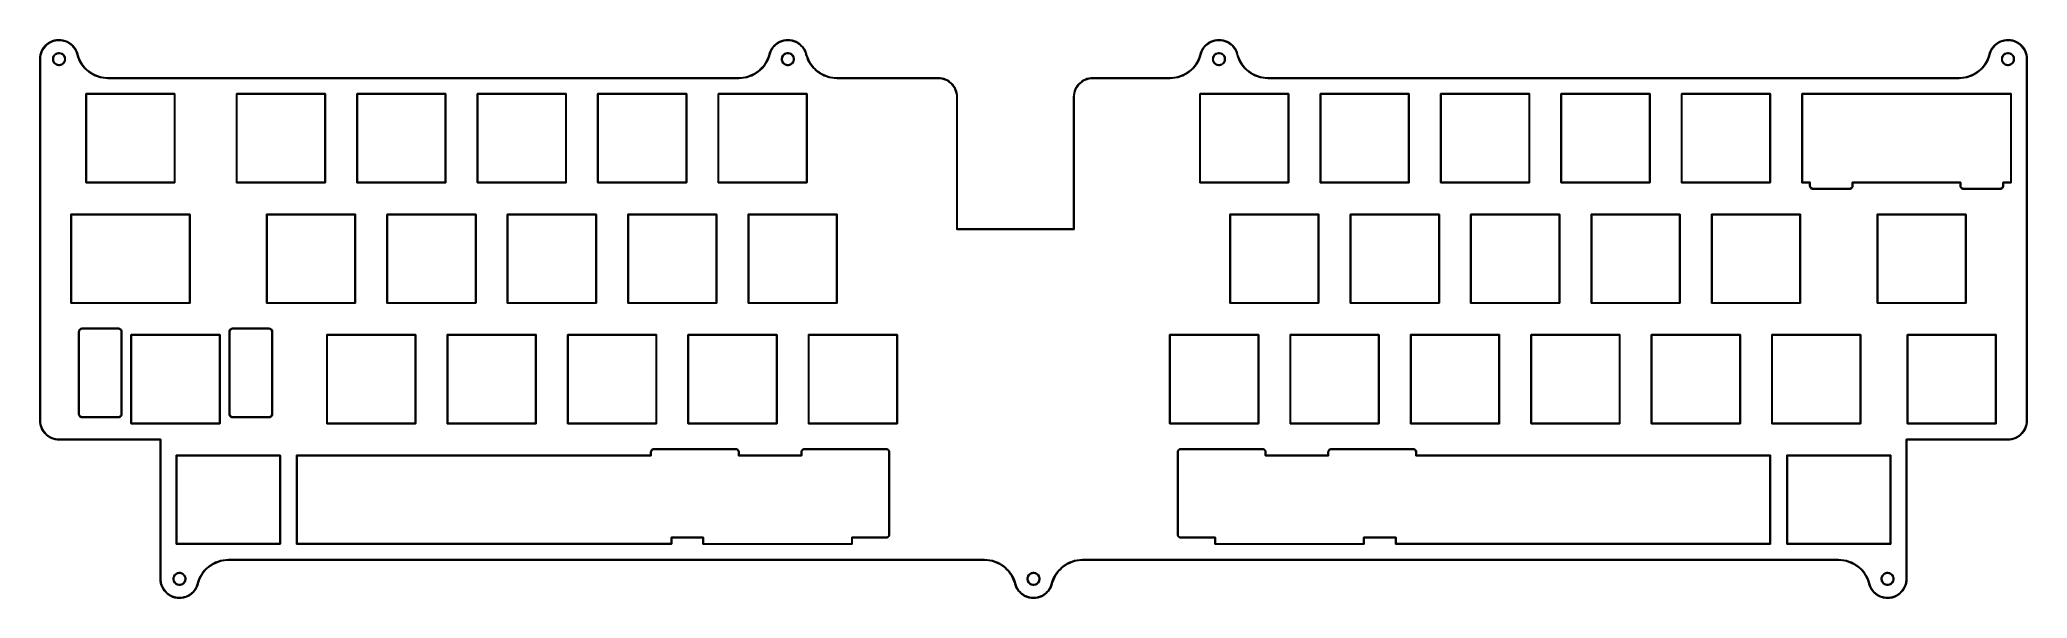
# Model space of a CAD drawing. Header units: millimetres. Extents: x 407 to 722, y -210 to -122.
import ezdxf

# ---------------------------------------------------------------- set-up
doc = ezdxf.new("R2010")
doc.units = ezdxf.units.MM
doc.layers.add('Edge.Cuts', color=52, linetype='CONTINUOUS', true_color=0xc2c200)

msp = doc.modelspace()

# ---------------------------------------------------------------- linework, layer by layer
at = {"layer": 'Edge.Cuts', "linetype": 'CONTINUOUS'}
for p, q in [((408.461862, -122.621957), (408.207125, -122.828756)), ((408.271421, -122.647663), (408.545842, -122.44911)), ((408.737959, -122.444679), (408.461862, -122.621957)), ((408.545842, -122.44911), (408.840587, -122.28221)), ((409.032011, -122.299109), (408.737959, -122.444679)), ((408.840587, -122.28221), (409.152021, -122.149022)), ((409.340391, -122.187043), (409.032011, -122.299109)), ((409.152021, -122.149022), (409.476304, -122.051188)), ((409.659296, -122.109862), (409.340391, -122.187043)), ((409.476304, -122.051188), (409.809434, -121.989916)), ((409.984792, -122.068519), (409.659296, -122.109862)), ((409.809434, -121.989916), (410.147305, -121.96596)), ((410.312865, -122.063523), (409.984792, -122.068519)), ((410.147305, -121.96596), (410.485748, -121.979616)), ((410.639469, -122.094936), (410.312865, -122.063523)), ((410.485748, -121.979616), (410.82059, -122.030717)), ((410.960576, -122.16237), (410.639469, -122.094936)), ((410.82059, -122.030717), (411.147701, -122.11863)), ((411.272226, -122.264994), (410.960576, -122.16237)), ((411.147701, -122.11863), (411.463046, -122.242273)), ((411.570574, -122.401542), (411.272226, -122.264994)), ((411.463046, -122.242273), (411.762737, -122.40012)), ((411.851941, -122.57033), (411.570574, -122.401542)), ((411.762737, -122.40012), (412.043077, -122.590225)), ((412.112858, -122.769277), (411.851941, -122.57033)), ((412.043077, -122.590225), (412.300609, -122.810243)), ((523.377946, -122.823665), (523.631015, -122.604388)), ((523.82045, -122.584104), (523.564016, -122.782737)), ((523.631015, -122.604388), (523.906596, -122.414175)), ((524.097113, -122.414779), (523.82045, -122.584104)), ((523.906596, -122.414175), (524.201368, -122.255317)), ((524.390671, -122.276803), (524.097113, -122.414779)), ((524.201368, -122.255317), (524.511778, -122.129731)), ((524.697585, -122.171839), (524.390671, -122.276803)), ((524.511778, -122.129731), (524.834085, -122.038929)), ((525.014156, -122.101152), (524.697585, -122.171839)), ((524.834085, -122.038929), (525.164403, -121.984006)), ((525.336567, -122.065594), (525.014156, -122.101152)), ((525.164403, -121.984006), (525.498751, -121.965625)), ((525.660934, -122.065594), (525.336567, -122.065594)), ((525.498751, -121.965625), (525.833098, -121.984006)), ((525.983345, -122.101152), (525.660934, -122.065594)), ((525.833098, -121.984006), (526.163416, -122.038929)), ((526.299916, -122.171839), (525.983345, -122.101152)), ((526.163416, -122.038929), (526.485723, -122.129731)), ((526.60683, -122.276803), (526.299916, -122.171839)), ((526.485723, -122.129731), (526.796133, -122.255317)), ((526.900388, -122.414779), (526.60683, -122.276803)), ((526.796133, -122.255317), (527.090905, -122.414175)), ((527.177051, -122.584104), (526.900388, -122.414779)), ((527.090905, -122.414175), (527.366486, -122.604388)), ((527.433485, -122.782737), (527.177051, -122.584104)), ((527.366486, -122.604388), (527.619555, -122.823665)), ((591.577943, -122.823665), (591.831012, -122.604388)), ((592.020447, -122.584104), (591.764013, -122.782737)), ((591.831012, -122.604388), (592.106593, -122.414175)), ((592.29711, -122.414779), (592.020447, -122.584104)), ((592.106593, -122.414175), (592.401365, -122.255317)), ((592.590668, -122.276803), (592.29711, -122.414779)), ((592.401365, -122.255317), (592.711775, -122.129731)), ((592.897582, -122.171839), (592.590668, -122.276803)), ((592.711775, -122.129731), (593.034082, -122.038929)), ((593.214153, -122.101152), (592.897582, -122.171839)), ((593.034082, -122.038929), (593.3644, -121.984006)), ((593.536564, -122.065594), (593.214153, -122.101152)), ((593.3644, -121.984006), (593.698748, -121.965625)), ((593.860931, -122.065594), (593.536564, -122.065594)), ((593.698748, -121.965625), (594.033095, -121.984006)), ((594.183342, -122.101152), (593.860931, -122.065594)), ((594.033095, -121.984006), (594.363413, -122.038929)), ((594.499913, -122.171839), (594.183342, -122.101152)), ((594.363413, -122.038929), (594.68572, -122.129731)), ((594.806827, -122.276803), (594.499913, -122.171839)), ((594.68572, -122.129731), (594.99613, -122.255317)), ((595.100385, -122.414779), (594.806827, -122.276803)), ((594.99613, -122.255317), (595.290902, -122.414175)), ((595.377048, -122.584104), (595.100385, -122.414779)), ((595.290902, -122.414175), (595.566483, -122.604388)), ((595.633482, -122.782737), (595.377048, -122.584104)), ((595.566483, -122.604388), (595.819552, -122.823665)), ((716.411896, -122.810253), (716.669428, -122.590237)), ((716.860563, -122.570343), (716.599647, -122.769287)), ((716.669428, -122.590237), (716.949767, -122.400134)), ((717.14193, -122.401556), (716.860563, -122.570343)), ((716.949767, -122.400134), (717.249457, -122.242288)), ((717.440277, -122.265009), (717.14193, -122.401556)), ((717.249457, -122.242288), (717.564802, -122.118646)), ((717.751926, -122.162386), (717.440277, -122.265009)), ((717.564802, -122.118646), (717.891912, -122.030733)), ((718.073032, -122.094953), (717.751926, -122.162386)), ((717.891912, -122.030733), (718.226753, -121.979634)), ((718.399635, -122.06354), (718.073032, -122.094953)), ((718.226753, -121.979634), (718.565195, -121.965978)), ((718.727707, -122.068537), (718.399635, -122.06354)), ((718.565195, -121.965978), (718.903064, -121.989933)), ((719.053202, -122.10988), (718.727707, -122.068537)), ((718.903064, -121.989933), (719.236193, -122.051206)), ((719.372105, -122.18706), (719.053202, -122.10988)), ((719.236193, -122.051206), (719.560474, -122.149039)), ((719.680484, -122.299126), (719.372105, -122.18706)), ((719.560474, -122.149039), (719.871908, -122.282226)), ((719.974535, -122.444694), (719.680484, -122.299126)), ((719.871908, -122.282226), (720.166652, -122.449124)), ((720.250632, -122.621971), (719.974535, -122.444694)), ((720.166652, -122.449124), (720.441073, -122.647676)), ((720.505369, -122.828769), (720.250632, -122.621971)), ((407.14375, -125.015625), (407.162556, -124.677429)), ((407.14375, -182.165626), (407.14375, -125.015625)), ((407.162556, -124.677429), (407.218746, -124.343404)), ((407.218746, -124.343404), (407.311628, -124.017669)), ((407.243821, -124.851569), (407.24375, -125.015625)), ((407.24375, -125.015625), (407.24375, -182.165625)), ((407.280201, -124.525481), (407.243821, -124.851569)), ((407.352515, -124.205437), (407.280201, -124.525481)), ((407.311628, -124.017669), (407.440056, -123.704242)), ((407.45987, -123.895386), (407.352515, -124.205437)), ((407.440056, -123.704242), (407.602447, -123.406988)), ((407.600943, -123.59915), (407.45987, -123.895386)), ((407.773994, -123.320385), (407.600943, -123.59915)), ((407.602447, -123.406988), (407.796796, -123.129574)), ((407.976889, -123.062526), (407.773994, -123.320385)), ((407.796796, -123.129574), (408.020708, -122.875421)), ((408.207125, -122.828756), (407.976889, -123.062526)), ((408.020708, -122.875421), (408.271421, -122.647663)), ((409.198565, -124.917608), (409.23681, -124.72534)), ((409.198565, -124.926983), (409.198565, -124.917608)), ((409.198565, -125.113642), (409.198565, -124.926983)), ((409.23681, -125.30591), (409.198565, -125.113642)), ((409.23681, -124.72534), (409.311829, -124.544228)), ((409.311829, -125.487022), (409.23681, -125.30591)), ((409.328336, -124.753105), (409.29375, -124.926983)), ((409.29375, -124.926983), (409.29375, -125.104267)), ((409.29375, -125.104267), (409.328336, -125.278145)), ((409.311829, -124.544228), (409.42074, -124.381232)), ((409.42074, -125.650018), (409.311829, -125.487022)), ((409.39618, -124.589315), (409.328336, -124.753105)), ((409.328336, -125.278145), (409.39618, -125.441935)), ((409.494674, -124.441908), (409.39618, -124.589315)), ((409.39618, -125.441935), (409.494674, -125.589342)), ((409.42074, -124.381232), (409.559357, -124.242615)), ((409.559357, -125.788635), (409.42074, -125.650018)), ((409.620033, -124.316549), (409.494674, -124.441908)), ((409.494674, -125.589342), (409.620033, -125.714701)), ((409.559357, -124.242615), (409.722353, -124.133704)), ((409.76744, -124.218055), (409.620033, -124.316549)), ((409.620033, -125.714701), (409.76744, -125.813195)), ((409.722353, -124.133704), (409.903465, -124.058685)), ((409.93123, -124.150211), (409.76744, -124.218055)), ((409.903465, -124.058685), (410.095733, -124.02044)), ((410.105108, -124.115625), (409.93123, -124.150211)), ((410.095733, -124.02044), (410.291767, -124.02044)), ((410.282392, -124.115625), (410.105108, -124.115625)), ((410.45627, -124.150211), (410.282392, -124.115625)), ((410.291767, -124.02044), (410.484035, -124.058685)), ((410.62006, -124.218055), (410.45627, -124.150211)), ((410.484035, -124.058685), (410.665147, -124.133704)), ((410.767467, -124.316549), (410.62006, -124.218055)), ((410.62006, -125.813195), (410.767467, -125.714701)), ((410.665147, -124.133704), (410.828143, -124.242615)), ((410.892826, -124.441908), (410.767467, -124.316549)), ((410.767467, -125.714701), (410.892826, -125.589342)), ((410.828143, -124.242615), (410.96676, -124.381232)), ((410.96676, -125.650018), (410.828143, -125.788635)), ((410.99132, -124.589315), (410.892826, -124.441908)), ((410.892826, -125.589342), (410.99132, -125.441935)), ((410.96676, -124.381232), (411.075671, -124.544228)), ((411.075671, -125.487022), (410.96676, -125.650018)), ((411.059164, -124.753105), (410.99132, -124.589315)), ((410.99132, -125.441935), (411.059164, -125.278145)), ((411.09375, -124.926983), (411.059164, -124.753105)), ((411.059164, -125.278145), (411.09375, -125.104267)), ((411.075671, -124.544228), (411.15069, -124.72534)), ((411.15069, -125.30591), (411.075671, -125.487022)), ((411.09375, -125.104267), (411.09375, -124.926983)), ((411.15069, -124.72534), (411.188935, -124.917608)), ((411.188935, -125.113642), (411.15069, -125.30591)), ((411.188935, -124.917608), (411.188935, -125.113642)), ((412.350105, -122.995928), (412.112858, -122.769277)), ((412.300609, -122.810243), (412.532156, -123.05746)), ((412.560757, -123.247488), (412.350105, -122.995928)), ((412.532156, -123.05746), (412.734863, -123.328828)), ((412.742217, -123.520855), (412.560757, -123.247488)), ((412.734863, -123.328828), (412.906229, -123.620999)), ((412.892245, -123.812658), (412.742217, -123.520855)), ((413.008992, -124.119296), (412.892245, -123.812658)), ((412.906229, -123.620999), (413.044142, -123.93037)), ((413.050075, -124.278124), (413.008992, -124.119296)), ((413.044142, -123.93037), (413.146899, -124.253125)), ((413.170544, -124.676209), (413.050075, -124.278124)), ((413.146899, -124.253125), (413.146898, -124.253125)), ((413.146898, -124.253125), (413.146899, -124.253126)), ((413.146899, -124.253126), (413.197872, -124.450668)), ((413.323363, -125.06303), (413.170544, -124.676209)), ((413.197872, -124.450668), (413.332039, -124.836006)), ((413.507496, -125.435964), (413.323363, -125.06303)), ((413.332039, -124.836006), (413.49746, -125.208996)), ((413.49746, -125.208996), (413.693014, -125.567108)), ((413.721693, -125.792481), (413.507496, -125.435964)), ((413.693014, -125.567108), (413.917374, -125.907913)), ((521.775118, -125.907905), (521.999479, -125.567101)), ((522.184997, -125.435959), (521.970799, -125.792474)), ((521.999479, -125.567101), (522.195034, -125.208991)), ((522.369132, -125.063027), (522.184997, -125.435959)), ((522.195034, -125.208991), (522.360457, -124.836003)), ((522.360457, -124.836003), (522.494627, -124.450667)), ((522.521953, -124.676208), (522.369132, -125.063027)), ((522.494627, -124.450667), (522.545601, -124.253125)), ((522.642425, -124.278125), (522.521953, -124.676208)), ((522.545601, -124.253125), (522.646985, -123.933989)), ((522.682941, -124.121084), (522.642425, -124.278124)), ((522.642425, -124.278124), (522.642425, -124.278125)), ((522.646985, -123.933989), (522.782743, -123.627891)), ((522.797972, -123.8178), (522.682941, -124.121084)), ((522.782743, -123.627891), (522.951238, -123.33852)), ((522.945558, -123.528953), (522.797972, -123.8178)), ((523.123917, -123.258026), (522.945558, -123.528953)), ((522.951238, -123.33852), (523.150439, -123.069363)), ((523.330901, -123.008284), (523.123917, -123.258026)), ((523.150439, -123.069363), (523.377946, -122.823665)), ((523.564016, -122.782737), (523.330901, -123.008284)), ((524.503566, -124.917608), (524.541811, -124.72534)), ((524.503566, -124.926983), (524.503566, -124.917608)), ((524.503566, -125.113642), (524.503566, -124.926983)), ((524.541811, -125.30591), (524.503566, -125.113642)), ((524.541811, -124.72534), (524.61683, -124.544228)), ((524.61683, -125.487022), (524.541811, -125.30591)), ((524.633337, -124.753105), (524.598751, -124.926983)), ((524.598751, -124.926983), (524.598751, -125.104267)), ((524.598751, -125.104267), (524.633337, -125.278145)), ((524.61683, -124.544228), (524.725741, -124.381232)), ((524.725741, -125.650018), (524.61683, -125.487022)), ((524.701181, -124.589315), (524.633337, -124.753105)), ((524.633337, -125.278145), (524.701181, -125.441935)), ((524.799675, -124.441908), (524.701181, -124.589315)), ((524.701181, -125.441935), (524.799675, -125.589342)), ((524.725741, -124.381232), (524.864358, -124.242615)), ((524.864358, -125.788635), (524.725741, -125.650018)), ((524.925034, -124.316549), (524.799675, -124.441908)), ((524.799675, -125.589342), (524.925034, -125.714701)), ((524.864358, -124.242615), (525.027354, -124.133704)), ((525.072441, -124.218055), (524.925034, -124.316549)), ((524.925034, -125.714701), (525.072441, -125.813195)), ((525.027354, -124.133704), (525.208466, -124.058685)), ((525.236231, -124.150211), (525.072441, -124.218055)), ((525.208466, -124.058685), (525.400734, -124.02044)), ((525.410109, -124.115625), (525.236231, -124.150211)), ((525.400734, -124.02044), (525.596768, -124.02044)), ((525.587393, -124.115625), (525.410109, -124.115625)), ((525.761271, -124.150211), (525.587393, -124.115625)), ((525.596768, -124.02044), (525.789036, -124.058685)), ((525.925061, -124.218055), (525.761271, -124.150211)), ((525.789036, -124.058685), (525.970148, -124.133704)), ((526.072468, -124.316549), (525.925061, -124.218055)), ((525.925061, -125.813195), (526.072468, -125.714701)), ((525.970148, -124.133704), (526.133144, -124.242615)), ((526.197827, -124.441908), (526.072468, -124.316549)), ((526.072468, -125.714701), (526.197827, -125.589342)), ((526.133144, -124.242615), (526.271761, -124.381232)), ((526.271761, -125.650018), (526.133144, -125.788635)), ((526.296321, -124.589315), (526.197827, -124.441908)), ((526.197827, -125.589342), (526.296321, -125.441935)), ((526.271761, -124.381232), (526.380672, -124.544228)), ((526.380672, -125.487022), (526.271761, -125.650018)), ((526.364165, -124.753105), (526.296321, -124.589315)), ((526.296321, -125.441935), (526.364165, -125.278145)), ((526.398751, -124.926983), (526.364165, -124.753105)), ((526.364165, -125.278145), (526.398751, -125.104267)), ((526.380672, -124.544228), (526.455691, -124.72534)), ((526.455691, -125.30591), (526.380672, -125.487022)), ((526.398751, -125.104267), (526.398751, -124.926983)), ((526.455691, -124.72534), (526.493936, -124.917608)), ((526.493936, -125.113642), (526.455691, -125.30591)), ((526.493936, -124.917608), (526.493936, -125.113642)), ((527.6666, -123.008284), (527.433485, -122.782737)), ((527.619555, -122.823665), (527.847062, -123.069363)), ((527.873584, -123.258026), (527.6666, -123.008284)), ((527.847062, -123.069363), (528.046263, -123.33852)), ((528.051943, -123.528953), (527.873584, -123.258026)), ((528.046263, -123.33852), (528.214758, -123.627891)), ((528.199529, -123.8178), (528.051943, -123.528953)), ((528.31456, -124.121084), (528.199529, -123.8178)), ((528.214758, -123.627891), (528.350516, -123.933989)), ((528.355076, -124.278124), (528.31456, -124.121084)), ((528.350516, -123.933989), (528.4519, -124.253125)), ((528.475545, -124.676209), (528.355076, -124.278124)), ((528.4519, -124.253125), (528.451899, -124.253125)), ((528.451899, -124.253125), (528.4519, -124.253126)), ((528.4519, -124.253126), (528.502873, -124.450668)), ((528.628364, -125.063031), (528.475545, -124.676209)), ((528.502873, -124.450668), (528.637039, -124.836006)), ((528.812497, -125.435964), (528.628364, -125.063031)), ((528.637039, -124.836006), (528.802461, -125.208996)), ((528.802461, -125.208996), (528.998014, -125.567108)), ((529.026694, -125.792481), (528.812497, -125.435964)), ((528.998014, -125.567108), (529.222374, -125.907913)), ((589.975115, -125.907905), (590.199475, -125.567101)), ((590.384994, -125.435959), (590.170795, -125.792473)), ((590.199475, -125.567101), (590.395031, -125.208991)), ((590.569128, -125.063027), (590.384994, -125.435959)), ((590.395031, -125.208991), (590.560454, -124.836003)), ((590.560454, -124.836003), (590.694624, -124.450667)), ((590.72195, -124.676208), (590.569128, -125.063027)), ((590.694624, -124.450667), (590.745598, -124.253125)), ((590.842422, -124.278125), (590.72195, -124.676208)), ((590.745598, -124.253125), (590.846982, -123.933989)), ((590.882938, -124.121084), (590.842422, -124.278124)), ((590.842422, -124.278124), (590.842422, -124.278125)), ((590.846982, -123.933989), (590.98274, -123.627891)), ((590.997969, -123.8178), (590.882938, -124.121084)), ((590.98274, -123.627891), (591.151235, -123.33852)), ((591.145555, -123.528953), (590.997969, -123.8178)), ((591.323914, -123.258026), (591.145555, -123.528953)), ((591.151235, -123.33852), (591.350436, -123.069363)), ((591.530898, -123.008284), (591.323914, -123.258026)), ((591.350436, -123.069363), (591.577943, -122.823665)), ((591.764013, -122.782737), (591.530898, -123.008284)), ((592.703563, -124.917608), (592.741808, -124.72534)), ((592.703563, -124.926983), (592.703563, -124.917608)), ((592.703563, -125.113642), (592.703563, -124.926983)), ((592.741808, -125.30591), (592.703563, -125.113642)), ((592.741808, -124.72534), (592.816827, -124.544228)), ((592.816827, -125.487022), (592.741808, -125.30591)), ((592.833334, -124.753105), (592.798748, -124.926983)), ((592.798748, -124.926983), (592.798748, -125.104267)), ((592.798748, -125.104267), (592.833334, -125.278145)), ((592.816827, -124.544228), (592.925738, -124.381232)), ((592.925738, -125.650018), (592.816827, -125.487022)), ((592.901178, -124.589315), (592.833334, -124.753105)), ((592.833334, -125.278145), (592.901178, -125.441935)), ((592.999672, -124.441908), (592.901178, -124.589315)), ((592.901178, -125.441935), (592.999672, -125.589342)), ((592.925738, -124.381232), (593.064355, -124.242615)), ((593.064355, -125.788635), (592.925738, -125.650018)), ((593.125031, -124.316549), (592.999672, -124.441908)), ((592.999672, -125.589342), (593.125031, -125.714701)), ((593.064355, -124.242615), (593.227351, -124.133704)), ((593.272438, -124.218055), (593.125031, -124.316549)), ((593.125031, -125.714701), (593.272438, -125.813195)), ((593.227351, -124.133704), (593.408463, -124.058685)), ((593.436228, -124.150211), (593.272438, -124.218055)), ((593.408463, -124.058685), (593.600731, -124.02044)), ((593.610106, -124.115625), (593.436228, -124.150211)), ((593.600731, -124.02044), (593.796765, -124.02044)), ((593.78739, -124.115625), (593.610106, -124.115625)), ((593.961268, -124.150211), (593.78739, -124.115625)), ((593.796765, -124.02044), (593.989033, -124.058685)), ((594.125058, -124.218055), (593.961268, -124.150211)), ((593.989033, -124.058685), (594.170145, -124.133704)), ((594.272465, -124.316549), (594.125058, -124.218055)), ((594.125058, -125.813195), (594.272465, -125.714701)), ((594.170145, -124.133704), (594.333141, -124.242615)), ((594.397824, -124.441908), (594.272465, -124.316549)), ((594.272465, -125.714701), (594.397824, -125.589342)), ((594.333141, -124.242615), (594.471758, -124.381232)), ((594.471758, -125.650018), (594.333141, -125.788635)), ((594.496318, -124.589315), (594.397824, -124.441908)), ((594.397824, -125.589342), (594.496318, -125.441935)), ((594.471758, -124.381232), (594.580669, -124.544228)), ((594.580669, -125.487022), (594.471758, -125.650018)), ((594.564162, -124.753105), (594.496318, -124.589315)), ((594.496318, -125.441935), (594.564162, -125.278145)), ((594.598748, -124.926983), (594.564162, -124.753105)), ((594.564162, -125.278145), (594.598748, -125.104267)), ((594.580669, -124.544228), (594.655688, -124.72534)), ((594.655688, -125.30591), (594.580669, -125.487022)), ((594.598748, -125.104267), (594.598748, -124.926983)), ((594.655688, -124.72534), (594.693933, -124.917608)), ((594.693933, -125.113642), (594.655688, -125.30591)), ((594.693933, -124.917608), (594.693933, -125.113642)), ((595.866597, -123.008284), (595.633482, -122.782737)), ((595.819552, -122.823665), (596.047059, -123.069363)), ((596.073581, -123.258026), (595.866597, -123.008284)), ((596.047059, -123.069363), (596.24626, -123.33852)), ((596.25194, -123.528953), (596.073581, -123.258026)), ((596.24626, -123.33852), (596.414755, -123.627891)), ((596.399526, -123.8178), (596.25194, -123.528953)), ((596.514557, -124.121084), (596.399526, -123.8178)), ((596.414755, -123.627891), (596.550513, -123.933989)), ((596.555073, -124.278124), (596.514557, -124.121084)), ((596.550513, -123.933989), (596.651897, -124.253125)), ((596.555073, -124.278125), (596.555073, -124.278124)), ((596.675546, -124.676208), (596.555073, -124.278125)), ((596.651897, -124.253125), (596.702872, -124.450667)), ((596.828368, -125.063026), (596.675546, -124.676208)), ((596.702872, -124.450667), (596.837042, -124.836002)), ((597.012503, -125.435958), (596.828368, -125.063026)), ((596.837042, -124.836002), (597.002466, -125.20899)), ((597.002466, -125.20899), (597.198021, -125.5671)), ((597.226702, -125.792472), (597.012503, -125.435958)), ((597.198021, -125.5671), (597.422382, -125.907903)), ((714.795115, -125.907902), (715.019476, -125.567099)), ((715.204994, -125.435957), (714.990796, -125.792471)), ((715.019476, -125.567099), (715.215032, -125.208989)), ((715.38913, -125.063026), (715.204994, -125.435957)), ((715.215032, -125.208989), (715.380456, -124.836002)), ((715.380456, -124.836002), (715.514626, -124.450667)), ((715.541952, -124.676207), (715.38913, -125.063026)), ((715.514626, -124.450667), (715.565601, -124.253125)), ((715.662425, -124.278125), (715.541952, -124.676207)), ((715.565601, -124.253125), (715.66836, -123.930371)), ((715.703509, -124.119297), (715.662425, -124.278124)), ((715.662425, -124.278124), (715.662425, -124.278125)), ((715.66836, -123.930371), (715.806274, -123.621002)), ((715.820257, -123.812661), (715.703509, -124.119297)), ((715.806274, -123.621002), (715.977641, -123.328833)), ((715.970287, -123.52086), (715.820257, -123.812661)), ((716.151747, -123.247495), (715.970287, -123.52086)), ((715.977641, -123.328833), (716.180349, -123.057468)), ((716.3624, -122.995937), (716.151747, -123.247495)), ((716.180349, -123.057468), (716.411896, -122.810253)), ((716.599647, -122.769287), (716.3624, -122.995937)), ((717.523566, -124.917608), (717.561811, -124.72534)), ((717.523566, -124.926983), (717.523566, -124.917608)), ((717.523566, -125.113642), (717.523566, -124.926983)), ((717.561811, -125.30591), (717.523566, -125.113642)), ((717.561811, -124.72534), (717.63683, -124.544228)), ((717.63683, -125.487022), (717.561811, -125.30591)), ((717.653337, -124.753105), (717.618751, -124.926983)), ((717.618751, -124.926983), (717.618751, -125.104267)), ((717.618751, -125.104267), (717.653337, -125.278145)), ((717.63683, -124.544228), (717.745741, -124.381232)), ((717.745741, -125.650018), (717.63683, -125.487022)), ((717.721181, -124.589315), (717.653337, -124.753105)), ((717.653337, -125.278145), (717.721181, -125.441935)), ((717.819675, -124.441908), (717.721181, -124.589315)), ((717.721181, -125.441935), (717.819675, -125.589342)), ((717.745741, -124.381232), (717.884358, -124.242615)), ((717.884358, -125.788635), (717.745741, -125.650018)), ((717.945034, -124.316549), (717.819675, -124.441908)), ((717.819675, -125.589342), (717.945034, -125.714701)), ((717.884358, -124.242615), (718.047354, -124.133704)), ((718.092441, -124.218055), (717.945034, -124.316549)), ((717.945034, -125.714701), (718.092441, -125.813195)), ((718.047354, -124.133704), (718.228466, -124.058685)), ((718.256231, -124.150211), (718.092441, -124.218055)), ((718.228466, -124.058685), (718.420734, -124.02044)), ((718.430109, -124.115625), (718.256231, -124.150211)), ((718.420734, -124.02044), (718.616768, -124.02044)), ((718.607393, -124.115625), (718.430109, -124.115625)), ((718.781271, -124.150211), (718.607393, -124.115625)), ((718.616768, -124.02044), (718.809036, -124.058685)), ((718.945061, -124.218055), (718.781271, -124.150211)), ((718.809036, -124.058685), (718.990148, -124.133704)), ((719.092468, -124.316549), (718.945061, -124.218055)), ((718.945061, -125.813195), (719.092468, -125.714701)), ((718.990148, -124.133704), (719.153144, -124.242615)), ((719.217827, -124.441908), (719.092468, -124.316549)), ((719.092468, -125.714701), (719.217827, -125.589342)), ((719.153144, -124.242615), (719.291761, -124.381232)), ((719.291761, -125.650018), (719.153144, -125.788635)), ((719.316321, -124.589315), (719.217827, -124.441908)), ((719.217827, -125.589342), (719.316321, -125.441935)), ((719.291761, -124.381232), (719.400672, -124.544228)), ((719.400672, -125.487022), (719.291761, -125.650018)), ((719.384165, -124.753105), (719.316321, -124.589315)), ((719.316321, -125.441935), (719.384165, -125.278145)), ((719.418751, -124.926983), (719.384165, -124.753105)), ((719.384165, -125.278145), (719.418751, -125.104267)), ((719.400672, -124.544228), (719.475691, -124.72534)), ((719.475691, -125.30591), (719.400672, -125.487022)), ((719.418751, -125.104267), (719.418751, -124.926983)), ((719.475691, -124.72534), (719.513936, -124.917608)), ((719.513936, -125.113642), (719.475691, -125.30591)), ((719.513936, -124.917608), (719.513936, -125.113642)), ((720.441073, -122.647676), (720.691785, -122.875432)), ((720.735605, -123.062537), (720.505369, -122.828769)), ((720.691785, -122.875432), (720.915697, -123.129584)), ((720.938499, -123.320394), (720.735605, -123.062537)), ((720.915697, -123.129584), (721.110047, -123.406996)), ((721.111551, -123.599158), (720.938499, -123.320394)), ((721.110047, -123.406996), (721.272438, -123.704248)), ((721.252625, -123.895392), (721.111551, -123.599158)), ((721.359982, -124.205441), (721.252625, -123.895392)), ((721.272438, -123.704248), (721.400867, -124.017673)), ((721.432297, -124.525483), (721.359982, -124.205441)), ((721.400867, -124.017673), (721.493751, -124.343406)), ((721.468679, -124.85157), (721.432297, -124.525483)), ((721.468751, -125.015625), (721.468679, -124.85157)), ((721.468751, -182.165625), (721.468751, -125.015625)), ((721.493751, -124.343406), (721.549943, -124.67743)), ((721.549943, -124.67743), (721.568751, -125.015625)), ((721.568751, -125.015625), (721.568751, -182.165625)), ((409.722353, -125.897546), (409.559357, -125.788635)), ((409.903465, -125.972565), (409.722353, -125.897546)), ((409.76744, -125.813195), (409.93123, -125.881039)), ((410.095733, -126.01081), (409.903465, -125.972565)), ((409.93123, -125.881039), (410.105108, -125.915625)), ((410.291767, -126.01081), (410.095733, -126.01081)), ((410.105108, -125.915625), (410.282392, -125.915625)), ((410.282392, -125.915625), (410.45627, -125.881039)), ((410.484035, -125.972565), (410.291767, -126.01081)), ((410.45627, -125.881039), (410.62006, -125.813195)), ((410.665147, -125.897546), (410.484035, -125.972565)), ((410.828143, -125.788635), (410.665147, -125.897546)), ((413.964502, -126.130161), (413.721693, -125.792481)), ((413.917374, -125.907913), (414.169018, -126.2291)), ((414.234275, -126.446716), (413.964502, -126.130161)), ((414.169018, -126.2291), (414.446239, -126.528489)), ((414.529182, -126.739998), (414.234275, -126.446716)), ((414.446239, -126.528489), (414.747156, -126.804051)), ((414.847224, -127.008016), (414.529182, -126.739998)), ((414.747156, -126.804051), (415.06973, -127.053915)), ((415.186242, -127.248954), (414.847224, -127.008016)), ((415.06973, -127.053915), (415.41177, -127.276387)), ((415.543937, -127.461176), (415.186242, -127.248954)), ((415.41177, -127.276387), (415.770958, -127.469957)), ((415.917884, -127.643244), (415.543937, -127.461176)), ((415.770958, -127.469957), (416.144857, -127.633314)), ((416.305544, -127.793922), (415.917884, -127.643244)), ((416.144857, -127.633314), (416.53093, -127.765348)), ((416.704289, -127.912189), (416.305544, -127.793922)), ((416.53093, -127.765348), (416.926559, -127.865164)), ((417.111413, -127.997241), (416.704289, -127.912189)), ((416.926559, -127.865164), (417.32906, -127.932085)), ((417.524156, -128.048502), (417.111413, -127.997241)), ((417.32906, -127.932085), (417.735703, -127.965657)), ((417.939716, -128.065624), (417.524156, -128.048502)), ((417.735703, -127.965657), (417.939716, -127.965625)), ((417.939716, -127.965625), (417.939717, -127.965625)), ((417.939717, -128.065625), (417.939716, -128.065624)), ((417.939717, -127.965625), (517.752784, -127.965625)), ((417.939718, -128.065625), (417.939717, -128.065625)), ((517.752784, -128.065625), (417.939718, -128.065625)), ((517.752784, -127.965625), (517.956797, -127.965655)), ((518.168344, -128.048499), (517.752784, -128.065625)), ((517.956797, -127.965655), (518.363439, -127.93208)), ((518.581086, -127.997235), (518.168344, -128.048499)), ((518.363439, -127.93208), (518.765939, -127.865157)), ((518.988209, -127.91218), (518.581086, -127.997235)), ((518.765939, -127.865157), (519.161567, -127.765339)), ((519.386953, -127.793912), (518.988209, -127.91218)), ((519.161567, -127.765339), (519.547638, -127.633303)), ((519.774611, -127.643233), (519.386953, -127.793912)), ((519.547638, -127.633303), (519.921536, -127.469946)), ((520.148556, -127.461165), (519.774611, -127.643233)), ((519.921536, -127.469946), (520.280723, -127.276375)), ((520.50625, -127.248942), (520.148556, -127.461165)), ((520.280723, -127.276375), (520.622762, -127.053903)), ((520.845268, -127.008005), (520.50625, -127.248942)), ((520.622762, -127.053903), (520.945335, -126.804039)), ((521.163309, -126.739987), (520.845268, -127.008005)), ((520.945335, -126.804039), (521.246252, -126.528479)), ((521.458216, -126.446706), (521.163309, -126.739987)), ((521.246252, -126.528479), (521.523474, -126.22909)), ((521.727989, -126.130153), (521.458216, -126.446706)), ((521.523474, -126.22909), (521.775118, -125.907905)), ((521.970799, -125.792474), (521.727989, -126.130153)), ((525.027354, -125.897546), (524.864358, -125.788635)), ((525.208466, -125.972565), (525.027354, -125.897546)), ((525.072441, -125.813195), (525.236231, -125.881039)), ((525.400734, -126.01081), (525.208466, -125.972565)), ((525.236231, -125.881039), (525.410109, -125.915625)), ((525.596768, -126.01081), (525.400734, -126.01081)), ((525.410109, -125.915625), (525.587393, -125.915625)), ((525.587393, -125.915625), (525.761271, -125.881039)), ((525.789036, -125.972565), (525.596768, -126.01081)), ((525.761271, -125.881039), (525.925061, -125.813195)), ((525.970148, -125.897546), (525.789036, -125.972565)), ((526.133144, -125.788635), (525.970148, -125.897546)), ((529.269502, -126.130162), (529.026694, -125.792481)), ((529.222374, -125.907913), (529.474018, -126.2291)), ((529.539275, -126.446716), (529.269502, -126.130162)), ((529.474018, -126.2291), (529.751239, -126.528489)), ((529.834183, -126.739998), (529.539275, -126.446716)), ((529.751239, -126.528489), (530.052157, -126.804051)), ((530.152224, -127.008016), (529.834183, -126.739998)), ((530.052157, -126.804051), (530.37473, -127.053915)), ((530.491242, -127.248954), (530.152224, -127.008016)), ((530.37473, -127.053915), (530.71677, -127.276387)), ((530.848938, -127.461177), (530.491242, -127.248954)), ((530.71677, -127.276387), (531.075958, -127.469957)), ((531.222884, -127.643244), (530.848938, -127.461177)), ((531.075958, -127.469957), (531.449857, -127.633314)), ((531.610544, -127.793923), (531.222884, -127.643244)), ((531.449857, -127.633314), (531.83593, -127.765348)), ((532.009289, -127.912189), (531.610544, -127.793923)), ((531.83593, -127.765348), (532.231559, -127.865164)), ((532.416413, -127.997241), (532.009289, -127.912189)), ((532.231559, -127.865164), (532.63406, -127.932085)), ((532.829156, -128.048502), (532.416413, -127.997241)), ((532.63406, -127.932085), (533.040703, -127.965657)), ((533.244716, -128.065624), (532.829156, -128.048502)), ((533.040703, -127.965657), (533.244716, -127.965625)), ((533.244716, -127.965625), (533.244717, -127.965625)), ((533.244717, -128.065625), (533.244716, -128.065624)), ((533.244717, -127.965625), (549.25374, -127.965625)), ((533.244718, -128.065625), (533.244717, -128.065625)), ((549.25374, -128.065625), (533.244718, -128.065625)), ((549.25374, -127.965625), (549.572553, -127.982326)), ((549.253741, -128.065625), (549.25374, -128.065624)), ((549.25374, -128.065624), (549.25374, -128.065625)), ((549.419411, -128.065621), (549.253741, -128.065625)), ((549.748667, -128.102712), (549.419411, -128.065621)), ((549.572553, -127.982326), (549.887876, -128.032261)), ((550.071701, -128.176436), (549.748667, -128.102712)), ((549.887876, -128.032261), (550.196251, -128.114884)), ((550.384448, -128.285865), (550.071701, -128.176436)), ((550.196251, -128.114884), (550.494299, -128.229289)), ((550.682976, -128.429625), (550.384448, -128.285865)), ((550.494299, -128.229289), (550.778756, -128.374224)), ((550.96353, -128.605905), (550.682976, -128.429625)), ((550.778756, -128.374224), (551.046505, -128.548099)), ((551.222582, -128.812491), (550.96353, -128.605905)), ((551.046505, -128.548099), (551.294611, -128.749009)), ((551.456874, -129.046783), (551.222582, -128.812491)), ((551.294611, -128.749009), (551.520356, -128.974754)), ((571.487144, -128.974773), (571.712888, -128.749029)), ((571.784916, -128.812511), (571.550626, -129.046801)), ((571.712888, -128.749029), (571.960991, -128.548119)), ((572.043966, -128.605925), (571.784916, -128.812511)), ((571.960991, -128.548119), (572.228737, -128.374243)), ((572.324518, -128.429644), (572.043966, -128.605925)), ((572.228737, -128.374243), (572.513191, -128.229307)), ((572.623043, -128.285882), (572.324518, -128.429644)), ((572.513191, -128.229307), (572.811237, -128.114899)), ((572.935787, -128.17645), (572.623043, -128.285882)), ((572.811237, -128.114899), (573.119608, -128.032272)), ((573.258817, -128.102721), (572.935787, -128.17645)), ((573.119608, -128.032272), (573.434928, -127.982332)), ((573.588071, -128.065624), (573.258817, -128.102721)), ((573.434928, -127.982332), (573.75374, -127.965625)), ((573.75374, -128.065625), (573.588071, -128.065624)), ((573.75374, -127.965625), (585.952781, -127.965625)), ((585.952781, -128.065625), (573.75374, -128.065625)), ((585.952781, -127.965625), (586.156794, -127.965655)), ((586.368341, -128.048499), (585.952781, -128.065625)), ((586.156794, -127.965655), (586.563436, -127.93208)), ((586.781083, -127.997235), (586.368341, -128.048499)), ((586.563436, -127.93208), (586.965936, -127.865156)), ((587.188206, -127.91218), (586.781083, -127.997235)), ((586.965936, -127.865156), (587.361563, -127.765338)), ((587.586949, -127.793912), (587.188206, -127.91218)), ((587.361563, -127.765338), (587.747635, -127.633303)), ((587.974608, -127.643233), (587.586949, -127.793912)), ((587.747635, -127.633303), (588.121533, -127.469945)), ((588.348553, -127.461164), (587.974608, -127.643233)), ((588.121533, -127.469945), (588.480719, -127.276374)), ((588.706247, -127.248941), (588.348553, -127.461164)), ((588.480719, -127.276374), (588.822759, -127.053902)), ((589.045264, -127.008004), (588.706247, -127.248941)), ((588.822759, -127.053902), (589.145332, -126.804039)), ((589.363305, -126.739986), (589.045264, -127.008004)), ((589.145332, -126.804039), (589.446249, -126.528478)), ((589.658213, -126.446706), (589.363305, -126.739986)), ((589.446249, -126.528478), (589.72347, -126.22909)), ((589.927986, -126.130153), (589.658213, -126.446706)), ((589.72347, -126.22909), (589.975115, -125.907905)), ((590.170795, -125.792473), (589.927986, -126.130153)), ((593.227351, -125.897546), (593.064355, -125.788635)), ((593.408463, -125.972565), (593.227351, -125.897546)), ((593.272438, -125.813195), (593.436228, -125.881039)), ((593.600731, -126.01081), (593.408463, -125.972565)), ((593.436228, -125.881039), (593.610106, -125.915625)), ((593.796765, -126.01081), (593.600731, -126.01081)), ((593.610106, -125.915625), (593.78739, -125.915625)), ((593.78739, -125.915625), (593.961268, -125.881039)), ((593.989033, -125.972565), (593.796765, -126.01081)), ((593.961268, -125.881039), (594.125058, -125.813195)), ((594.170145, -125.897546), (593.989033, -125.972565)), ((594.333141, -125.788635), (594.170145, -125.897546)), ((597.469511, -126.130151), (597.226702, -125.792472)), ((597.422382, -125.907903), (597.674027, -126.229088)), ((597.739284, -126.446704), (597.469511, -126.130151)), ((597.674027, -126.229088), (597.951248, -126.528476)), ((598.034192, -126.739984), (597.739284, -126.446704)), ((597.951248, -126.528476), (598.252165, -126.804036)), ((598.352232, -127.008002), (598.034192, -126.739984)), ((598.252165, -126.804036), (598.574738, -127.0539)), ((598.69125, -127.248939), (598.352232, -127.008002)), ((598.574738, -127.0539), (598.916777, -127.276372)), ((599.048944, -127.461162), (598.69125, -127.248939)), ((598.916777, -127.276372), (599.275964, -127.469943)), ((599.422888, -127.64323), (599.048944, -127.461162)), ((599.275964, -127.469943), (599.649861, -127.633301)), ((599.810547, -127.79391), (599.422888, -127.64323)), ((599.649861, -127.633301), (600.035933, -127.765336)), ((600.20929, -127.912178), (599.810547, -127.79391)), ((600.035933, -127.765336), (600.43156, -127.865155)), ((600.616413, -127.997233), (600.20929, -127.912178)), ((600.43156, -127.865155), (600.83406, -127.932079)), ((601.029154, -128.048498), (600.616413, -127.997233)), ((600.83406, -127.932079), (601.240701, -127.965655)), ((601.444714, -128.065625), (601.029154, -128.048498)), ((601.240701, -127.965655), (601.444714, -127.965625)), ((601.444714, -127.965625), (710.772784, -127.965625)), ((710.772784, -128.065625), (601.444714, -128.065625)), ((710.772784, -127.965625), (710.976797, -127.965655)), ((711.188344, -128.048498), (710.772784, -128.065625)), ((710.976797, -127.965655), (711.383438, -127.932079)), ((711.601085, -127.997233), (711.188344, -128.048498)), ((711.383438, -127.932079), (711.785938, -127.865154)), ((712.008208, -127.912178), (711.601085, -127.997233)), ((711.785938, -127.865154), (712.181565, -127.765336)), ((712.406951, -127.793909), (712.008208, -127.912178)), ((712.181565, -127.765336), (712.567637, -127.6333)), ((712.794609, -127.643229), (712.406951, -127.793909)), ((712.567637, -127.6333), (712.941534, -127.469942)), ((713.168554, -127.461161), (712.794609, -127.643229)), ((712.941534, -127.469942), (713.30072, -127.276371)), ((713.526248, -127.248938), (713.168554, -127.461161)), ((713.30072, -127.276371), (713.642759, -127.053899)), ((713.865265, -127.008), (713.526248, -127.248938)), ((713.642759, -127.053899), (713.965332, -126.804035)), ((714.183305, -126.739983), (713.865265, -127.008)), ((713.965332, -126.804035), (714.266249, -126.528475)), ((714.478213, -126.446703), (714.183305, -126.739983)), ((714.266249, -126.528475), (714.54347, -126.229087)), ((714.747986, -126.13015), (714.478213, -126.446703)), ((714.54347, -126.229087), (714.795115, -125.907902)), ((714.990796, -125.792471), (714.747986, -126.13015)), ((718.047354, -125.897546), (717.884358, -125.788635)), ((718.228466, -125.972565), (718.047354, -125.897546)), ((718.092441, -125.813195), (718.256231, -125.881039)), ((718.420734, -126.01081), (718.228466, -125.972565)), ((718.256231, -125.881039), (718.430109, -125.915625)), ((718.616768, -126.01081), (718.420734, -126.01081)), ((718.430109, -125.915625), (718.607393, -125.915625)), ((718.607393, -125.915625), (718.781271, -125.881039)), ((718.809036, -125.972565), (718.616768, -126.01081)), ((718.781271, -125.881039), (718.945061, -125.813195)), ((718.990148, -125.897546), (718.809036, -125.972565)), ((719.153144, -125.788635), (718.990148, -125.897546)), ((414.436244, -130.535625), (414.44005, -130.516491)), ((414.436244, -144.535627), (414.436244, -130.535625)), ((414.44005, -130.516491), (414.46711, -130.489431)), ((414.46711, -130.489431), (414.486244, -130.485625)), ((414.486244, -130.485625), (428.486246, -130.485625)), ((414.536244, -130.585625), (414.536244, -144.485627)), ((428.436246, -130.585625), (414.536244, -130.585625)), ((428.436246, -144.485627), (428.436246, -130.585625)), ((428.486246, -130.485625), (428.50538, -130.489431)), ((428.50538, -130.489431), (428.53244, -130.516491)), ((428.53244, -130.516491), (428.536246, -130.535625)), ((428.536246, -130.535625), (428.536246, -144.535627)), ((438.248746, -130.535625), (438.252552, -130.516491)), ((438.248746, -144.535627), (438.248746, -130.535625)), ((438.252552, -130.516491), (438.279612, -130.489431)), ((438.279612, -130.489431), (438.298746, -130.485625)), ((438.298746, -130.485625), (452.298746, -130.485625)), ((438.348746, -130.585625), (438.348746, -144.485627)), ((452.248746, -130.585625), (438.348746, -130.585625)), ((452.248746, -144.485627), (452.248746, -130.585625)), ((452.298746, -130.485625), (452.31788, -130.489431)), ((452.31788, -130.489431), (452.34494, -130.516491)), ((452.34494, -130.516491), (452.348746, -130.535625)), ((452.348746, -130.535625), (452.348746, -144.535627)), ((457.298742, -130.535625), (457.302548, -130.516491)), ((457.298742, -144.535627), (457.298742, -130.535625)), ((457.302548, -130.516491), (457.329608, -130.489431)), ((457.329608, -130.489431), (457.348742, -130.485625)), ((457.348742, -130.485625), (471.348742, -130.485625)), ((457.398742, -130.585625), (457.398742, -144.485627)), ((471.298742, -130.585625), (457.398742, -130.585625)), ((471.298742, -144.485627), (471.298742, -130.585625)), ((471.348742, -130.485625), (471.367876, -130.489431)), ((471.367876, -130.489431), (471.394936, -130.516491)), ((471.394936, -130.516491), (471.398742, -130.535625)), ((471.398742, -130.535625), (471.398742, -144.535627)), ((476.348745, -130.535625), (476.352551, -130.516491)), ((476.348745, -144.535627), (476.348745, -130.535625)), ((476.352551, -130.516491), (476.379611, -130.489431)), ((476.379611, -130.489431), (476.398745, -130.485625)), ((476.398745, -130.485625), (490.398745, -130.485625)), ((476.448745, -130.585625), (476.448745, -144.485627)), ((490.348745, -130.585625), (476.448745, -130.585625)), ((490.348745, -144.485627), (490.348745, -130.585625)), ((490.398745, -130.485625), (490.417879, -130.489431)), ((490.417879, -130.489431), (490.444939, -130.516491)), ((490.444939, -130.516491), (490.448745, -130.535625)), ((490.448745, -130.535625), (490.448745, -144.535627)), ((495.398748, -130.535625), (495.402554, -130.516491)), ((495.398748, -144.535627), (495.398748, -130.535625)), ((495.402554, -130.516491), (495.429614, -130.489431)), ((495.429614, -130.489431), (495.448748, -130.485625)), ((495.448748, -130.485625), (509.448748, -130.485625)), ((495.498748, -130.585625), (495.498748, -144.485627)), ((509.398748, -130.585625), (495.498748, -130.585625)), ((509.398748, -144.485627), (509.398748, -130.585625)), ((509.448748, -130.485625), (509.467882, -130.489431)), ((509.467882, -130.489431), (509.494942, -130.516491)), ((509.494942, -130.516491), (509.498748, -130.535625)), ((509.498748, -130.535625), (509.498748, -144.535627)), ((514.448743, -130.535625), (514.452549, -130.516491)), ((514.448743, -144.535627), (514.448743, -130.535625)), ((514.452549, -130.516491), (514.479609, -130.489431)), ((514.479609, -130.489431), (514.498743, -130.485625)), ((514.498743, -130.485625), (528.498751, -130.485625)), ((514.548743, -130.585625), (514.548743, -144.485627)), ((528.448751, -130.585625), (514.548743, -130.585625)), ((528.448751, -144.485627), (528.448751, -130.585625)), ((528.498751, -130.485625), (528.517885, -130.489431)), ((528.517885, -130.489431), (528.544945, -130.516491)), ((528.544945, -130.516491), (528.548751, -130.535625)), ((528.548751, -130.535625), (528.548751, -144.535627)), ((551.66346, -129.305835), (551.456874, -129.046783)), ((551.520356, -128.974754), (551.721266, -129.22286)), ((551.83974, -129.586389), (551.66346, -129.305835)), ((551.721266, -129.22286), (551.895141, -129.490609)), ((551.9835, -129.884917), (551.83974, -129.586389)), ((551.895141, -129.490609), (552.040076, -129.775066)), ((552.092929, -130.197664), (551.9835, -129.884917)), ((552.040076, -129.775066), (552.154481, -130.073114)), ((552.166653, -130.520698), (552.092929, -130.197664)), ((552.154481, -130.073114), (552.237104, -130.381489)), ((552.203744, -130.849954), (552.166653, -130.520698)), ((552.20374, -131.015624), (552.203744, -130.849954)), ((552.20374, -131.015625), (552.20374, -131.015624)), ((552.20374, -151.916925), (552.20374, -131.015625)), ((552.237104, -130.381489), (552.287039, -130.696812)), ((552.287039, -130.696812), (552.303739, -131.015624)), ((552.303739, -131.015624), (552.30374, -131.015625)), ((552.30374, -131.015625), (552.30374, -151.866925)), ((570.70374, -131.015624), (570.720447, -130.696813)), ((570.70374, -131.015625), (570.70374, -131.015624)), ((570.70374, -151.866925), (570.70374, -131.015625)), ((570.720447, -130.696813), (570.770387, -130.381493)), ((570.770387, -130.381493), (570.853014, -130.073122)), ((570.840836, -130.520702), (570.803739, -130.849956)), ((570.803739, -130.849956), (570.80374, -131.015624)), ((570.80374, -131.015624), (570.80374, -131.015625)), ((570.80374, -131.015625), (570.80374, -151.916925)), ((570.914565, -130.197672), (570.840836, -130.520702)), ((570.853014, -130.073122), (570.967422, -129.775076)), ((571.023997, -129.884928), (570.914565, -130.197672)), ((570.967422, -129.775076), (571.112358, -129.490622)), ((571.167759, -129.586403), (571.023997, -129.884928)), ((571.112358, -129.490622), (571.286234, -129.222876)), ((571.34404, -129.305851), (571.167759, -129.586403)), ((571.286234, -129.222876), (571.487144, -128.974773)), ((571.550626, -129.046801), (571.34404, -129.305851)), ((590.648748, -130.535625), (590.652554, -130.516491)), ((590.648748, -144.535627), (590.648748, -130.535625)), ((590.652554, -130.516491), (590.679614, -130.489431)), ((590.679614, -130.489431), (590.698748, -130.485625)), ((590.698748, -130.485625), (604.698748, -130.485625)), ((590.748748, -130.585625), (590.748748, -144.485627)), ((604.648748, -130.585625), (590.748748, -130.585625)), ((604.648748, -144.485627), (604.648748, -130.585625)), ((604.698748, -130.485625), (604.717882, -130.489431)), ((604.717882, -130.489431), (604.744942, -130.516491)), ((604.744942, -130.516491), (604.748748, -130.535625)), ((604.748748, -130.535625), (604.748748, -144.535627)), ((609.698751, -130.535625), (609.702557, -130.516491)), ((609.698751, -144.535627), (609.698751, -130.535625)), ((609.702557, -130.516491), (609.729617, -130.489431)), ((609.729617, -130.489431), (609.748751, -130.485625)), ((609.748751, -130.485625), (623.748751, -130.485625)), ((609.798751, -130.585625), (609.798751, -144.485627)), ((623.698751, -130.585625), (609.798751, -130.585625)), ((623.698751, -144.485627), (623.698751, -130.585625)), ((623.748751, -130.485625), (623.767885, -130.489431)), ((623.767885, -130.489431), (623.794945, -130.516491)), ((623.794945, -130.516491), (623.798751, -130.535625)), ((623.798751, -130.535625), (623.798751, -144.535627)), ((628.748739, -130.535625), (628.752545, -130.516491)), ((628.748739, -144.535627), (628.748739, -130.535625)), ((628.752545, -130.516491), (628.779605, -130.489431)), ((628.779605, -130.489431), (628.798739, -130.485625)), ((628.798739, -130.485625), (642.798739, -130.485625)), ((628.848739, -130.585625), (628.848739, -144.485627)), ((642.748739, -130.585625), (628.848739, -130.585625)), ((642.748739, -144.485627), (642.748739, -130.585625)), ((642.798739, -130.485625), (642.817873, -130.489431)), ((642.817873, -130.489431), (642.844933, -130.516491)), ((642.844933, -130.516491), (642.848739, -130.535625)), ((642.848739, -130.535625), (642.848739, -144.535627)), ((647.798757, -130.535625), (647.802563, -130.516491)), ((647.798757, -144.535627), (647.798757, -130.535625)), ((647.802563, -130.516491), (647.829623, -130.489431)), ((647.829623, -130.489431), (647.848757, -130.485625)), ((647.848757, -130.485625), (661.848757, -130.485625)), ((647.898757, -130.585625), (647.898757, -144.485627)), ((661.798757, -130.585625), (647.898757, -130.585625)), ((661.798757, -144.485627), (661.798757, -130.585625)), ((661.848757, -130.485625), (661.867891, -130.489431)), ((661.867891, -130.489431), (661.894951, -130.516491)), ((661.894951, -130.516491), (661.898757, -130.535625)), ((661.898757, -130.535625), (661.898757, -144.535627)), ((666.848745, -130.535625), (666.852551, -130.516491)), ((666.848745, -144.535627), (666.848745, -130.535625)), ((666.852551, -130.516491), (666.879611, -130.489431)), ((666.879611, -130.489431), (666.898745, -130.485625)), ((666.898745, -130.485625), (680.898745, -130.485625)), ((666.948745, -130.585625), (666.948745, -144.485627)), ((680.848745, -130.585625), (666.948745, -130.585625)), ((680.848745, -144.485627), (680.848745, -130.585625)), ((680.898745, -130.485625), (680.917879, -130.489431)), ((680.917879, -130.489431), (680.944939, -130.516491)), ((680.944939, -130.516491), (680.948745, -130.535625)), ((680.948745, -130.535625), (680.948745, -144.535627)), ((685.898732, -130.535625), (685.902538, -130.516491)), ((685.898732, -144.535627), (685.898732, -130.535625)), ((685.902538, -130.516491), (685.929598, -130.489431)), ((685.929598, -130.489431), (685.948732, -130.485625)), ((685.948732, -130.485625), (718.998751, -130.485625)), ((685.998732, -130.585625), (685.998732, -144.485627)), ((718.948751, -130.585625), (685.998732, -130.585625)), ((718.948751, -144.485627), (718.948751, -130.585625)), ((718.998751, -130.485625), (719.017885, -130.489431)), ((719.017885, -130.489431), (719.044945, -130.516491)), ((719.044945, -130.516491), (719.048751, -130.535625)), ((719.048751, -130.535625), (719.048751, -144.535627)), ((414.44005, -144.554761), (414.436244, -144.535627)), ((414.46711, -144.581821), (414.44005, -144.554761)), ((414.486244, -144.585627), (414.46711, -144.581821)), ((428.486246, -144.585627), (414.486244, -144.585627)), ((414.536244, -144.485627), (428.436246, -144.485627)), ((428.50538, -144.581821), (428.486246, -144.585627)), ((428.53244, -144.554761), (428.50538, -144.581821)), ((428.536246, -144.535627), (428.53244, -144.554761)), ((438.252552, -144.554761), (438.248746, -144.535627)), ((438.279612, -144.581821), (438.252552, -144.554761)), ((438.298746, -144.585627), (438.279612, -144.581821)), ((452.298746, -144.585627), (438.298746, -144.585627)), ((438.348746, -144.485627), (452.248746, -144.485627)), ((452.31788, -144.581821), (452.298746, -144.585627)), ((452.34494, -144.554761), (452.31788, -144.581821)), ((452.348746, -144.535627), (452.34494, -144.554761)), ((457.302548, -144.554761), (457.298742, -144.535627)), ((457.329608, -144.581821), (457.302548, -144.554761)), ((457.348742, -144.585627), (457.329608, -144.581821)), ((471.348742, -144.585627), (457.348742, -144.585627)), ((457.398742, -144.485627), (471.298742, -144.485627)), ((471.367876, -144.581821), (471.348742, -144.585627)), ((471.394936, -144.554761), (471.367876, -144.581821)), ((471.398742, -144.535627), (471.394936, -144.554761)), ((476.352551, -144.554761), (476.348745, -144.535627)), ((476.379611, -144.581821), (476.352551, -144.554761)), ((476.398745, -144.585627), (476.379611, -144.581821)), ((490.398745, -144.585627), (476.398745, -144.585627)), ((476.448745, -144.485627), (490.348745, -144.485627)), ((490.417879, -144.581821), (490.398745, -144.585627)), ((490.444939, -144.554761), (490.417879, -144.581821)), ((490.448745, -144.535627), (490.444939, -144.554761)), ((495.402554, -144.554761), (495.398748, -144.535627)), ((495.429614, -144.581821), (495.402554, -144.554761)), ((495.448748, -144.585627), (495.429614, -144.581821)), ((509.448748, -144.585627), (495.448748, -144.585627)), ((495.498748, -144.485627), (509.398748, -144.485627)), ((509.467882, -144.581821), (509.448748, -144.585627)), ((509.494942, -144.554761), (509.467882, -144.581821)), ((509.498748, -144.535627), (509.494942, -144.554761)), ((514.452549, -144.554761), (514.448743, -144.535627)), ((514.479609, -144.581821), (514.452549, -144.554761)), ((514.498743, -144.585627), (514.479609, -144.581821)), ((528.498751, -144.585627), (514.498743, -144.585627)), ((514.548743, -144.485627), (528.448751, -144.485627)), ((528.517885, -144.581821), (528.498751, -144.585627)), ((528.544945, -144.554761), (528.517885, -144.581821)), ((528.548751, -144.535627), (528.544945, -144.554761)), ((590.652554, -144.554761), (590.648748, -144.535627)), ((590.679614, -144.581821), (590.652554, -144.554761)), ((590.698748, -144.585627), (590.679614, -144.581821)), ((604.698748, -144.585627), (590.698748, -144.585627)), ((590.748748, -144.485627), (604.648748, -144.485627)), ((604.717882, -144.581821), (604.698748, -144.585627)), ((604.744942, -144.554761), (604.717882, -144.581821)), ((604.748748, -144.535627), (604.744942, -144.554761)), ((609.702557, -144.554761), (609.698751, -144.535627)), ((609.729617, -144.581821), (609.702557, -144.554761)), ((609.748751, -144.585627), (609.729617, -144.581821)), ((623.748751, -144.585627), (609.748751, -144.585627)), ((609.798751, -144.485627), (623.698751, -144.485627)), ((623.767885, -144.581821), (623.748751, -144.585627)), ((623.794945, -144.554761), (623.767885, -144.581821)), ((623.798751, -144.535627), (623.794945, -144.554761)), ((628.752545, -144.554761), (628.748739, -144.535627)), ((628.779605, -144.581821), (628.752545, -144.554761)), ((628.798739, -144.585627), (628.779605, -144.581821)), ((642.798739, -144.585627), (628.798739, -144.585627)), ((628.848739, -144.485627), (642.748739, -144.485627)), ((642.817873, -144.581821), (642.798739, -144.585627)), ((642.844933, -144.554761), (642.817873, -144.581821)), ((642.848739, -144.535627), (642.844933, -144.554761)), ((647.802563, -144.554761), (647.798757, -144.535627)), ((647.829623, -144.581821), (647.802563, -144.554761)), ((647.848757, -144.585627), (647.829623, -144.581821)), ((661.848757, -144.585627), (647.848757, -144.585627)), ((647.898757, -144.485627), (661.798757, -144.485627)), ((661.867891, -144.581821), (661.848757, -144.585627)), ((661.894951, -144.554761), (661.867891, -144.581821)), ((661.898757, -144.535627), (661.894951, -144.554761)), ((666.852551, -144.554761), (666.848745, -144.535627)), ((666.879611, -144.581821), (666.852551, -144.554761)), ((666.898745, -144.585627), (666.879611, -144.581821)), ((680.898745, -144.585627), (666.898745, -144.585627)), ((666.948745, -144.485627), (680.848745, -144.485627)), ((680.917879, -144.581821), (680.898745, -144.585627)), ((680.944939, -144.554761), (680.917879, -144.581821)), ((680.948745, -144.535627), (680.944939, -144.554761)), ((685.902538, -144.554761), (685.898732, -144.535627)), ((685.929598, -144.581821), (685.902538, -144.554761)), ((685.948732, -144.585627), (685.929598, -144.581821)), ((687.142446, -144.585627), (685.948732, -144.585627)), ((685.998732, -144.485627), (687.192446, -144.485627)), ((687.142446, -145.035627), (687.142446, -144.585627)), ((687.192446, -144.485627), (687.21158, -144.489433)), ((687.21158, -144.489433), (687.23864, -144.516493)), ((687.23864, -144.516493), (687.242446, -144.535627)), ((687.242446, -144.535627), (687.242446, -145.035627)), ((693.892446, -144.536588), (693.896252, -144.517454)), ((693.892446, -145.035627), (693.892446, -144.536588)), ((693.896252, -144.516493), (693.923312, -144.489433)), ((693.896252, -144.517454), (693.896252, -144.516493)), ((693.923312, -144.489433), (693.942446, -144.485627)), ((693.942446, -144.485627), (711.005034, -144.485627)), ((710.955034, -144.585627), (693.992446, -144.585627)), ((693.992446, -144.585627), (693.992446, -145.035627)), ((710.955037, -145.03563), (710.955034, -144.585627)), ((711.005034, -144.485627), (711.024168, -144.489433)), ((711.024168, -144.489433), (711.051228, -144.516493)), ((711.051228, -144.516493), (711.051228, -144.517212)), ((711.051228, -144.517212), (711.055034, -144.536346)), ((711.055034, -144.536346), (711.055037, -145.03563)), ((717.7049, -144.537233), (717.708704, -144.518098)), ((717.704946, -145.035585), (717.7049, -144.537233)), ((717.708704, -144.518098), (717.708706, -144.518095)), ((717.708706, -144.516493), (717.735766, -144.489433)), ((717.708706, -144.518095), (717.708706, -144.516493)), ((717.735766, -144.489433), (717.7549, -144.485627)), ((717.7549, -144.485627), (718.948751, -144.485627)), ((718.998751, -144.585627), (717.804904, -144.585627)), ((717.804904, -144.585627), (717.804946, -145.035576)), ((719.017885, -144.581821), (718.998751, -144.585627)), ((719.044945, -144.554761), (719.017885, -144.581821)), ((719.048751, -144.535627), (719.044945, -144.554761)), ((687.156236, -145.158013), (687.142446, -145.035627)), ((687.196914, -145.274263), (687.156236, -145.158013)), ((687.262439, -145.378546), (687.196914, -145.274263)), ((687.242446, -145.035627), (687.242446, -145.09487)), ((687.242446, -145.09487), (687.273113, -145.20932)), ((687.349527, -145.465634), (687.262439, -145.378546)), ((687.273113, -145.20932), (687.332357, -145.311933)), ((687.332357, -145.311933), (687.41614, -145.395716)), ((687.45381, -145.531159), (687.349527, -145.465634)), ((687.41614, -145.395716), (687.518753, -145.45496)), ((687.57006, -145.571837), (687.45381, -145.531159)), ((687.518753, -145.45496), (687.633203, -145.485627)), ((687.692446, -145.585627), (687.57006, -145.571837)), ((687.633203, -145.485627), (687.692446, -145.485627)), ((687.692446, -145.485627), (693.442446, -145.485627)), ((693.442446, -145.585627), (687.692446, -145.585627)), ((693.442446, -145.485627), (693.501689, -145.485627)), ((693.564832, -145.571837), (693.442446, -145.585627)), ((693.501689, -145.485627), (693.616139, -145.45496)), ((693.681082, -145.531159), (693.564832, -145.571837)), ((693.616139, -145.45496), (693.718752, -145.395716)), ((693.785365, -145.465634), (693.681082, -145.531159)), ((693.718752, -145.395716), (693.802535, -145.311933)), ((693.872453, -145.378546), (693.785365, -145.465634)), ((693.802535, -145.311933), (693.861779, -145.20932)), ((693.861779, -145.20932), (693.892446, -145.09487)), ((693.937978, -145.274263), (693.872453, -145.378546)), ((693.892446, -145.09487), (693.892446, -145.035627)), ((693.978656, -145.158013), (693.937978, -145.274263)), ((693.992446, -145.035627), (693.978656, -145.158013)), ((710.968828, -145.158016), (710.955037, -145.03563)), ((711.009506, -145.274265), (710.968828, -145.158016)), ((711.075031, -145.378548), (711.009506, -145.274265)), ((711.055037, -145.03563), (711.055038, -145.094873)), ((711.055038, -145.094873), (711.085705, -145.209322)), ((711.162119, -145.465635), (711.075031, -145.378548)), ((711.085705, -145.209322), (711.144949, -145.311934)), ((711.144949, -145.311934), (711.228732, -145.395717)), ((711.266402, -145.53116), (711.162119, -145.465635)), ((711.228732, -145.395717), (711.331344, -145.45496)), ((711.382651, -145.571837), (711.266402, -145.53116)), ((711.331344, -145.45496), (711.445794, -145.485627)), ((711.505037, -145.585627), (711.382651, -145.571837)), ((711.445794, -145.485627), (711.505037, -145.485627)), ((711.505037, -145.485627), (717.254946, -145.485627)), ((717.254946, -145.585627), (711.505037, -145.585627)), ((717.254946, -145.485627), (717.314193, -145.485626)), ((717.37734, -145.571835), (717.254946, -145.585627)), ((717.314193, -145.485626), (717.428649, -145.454956)), ((717.493595, -145.531153), (717.37734, -145.571835)), ((717.428649, -145.454956), (717.531266, -145.395706)), ((717.597882, -145.46562), (717.493595, -145.531153)), ((717.531266, -145.395706), (717.61505, -145.311914)), ((717.684971, -145.378523), (717.597882, -145.46562)), ((717.61505, -145.311914), (717.674291, -145.209291)), ((717.674291, -145.209291), (717.704951, -145.094833)), ((717.750494, -145.27423), (717.684971, -145.378523)), ((717.704951, -145.094833), (717.704946, -145.035585)), ((717.791166, -145.157971), (717.750494, -145.27423)), ((717.804946, -145.035577), (717.791166, -145.157971)), ((717.804946, -145.035576), (717.804946, -145.035577)), ((412.054944, -149.585626), (412.05875, -149.566492)), ((412.054944, -163.585626), (412.054944, -149.585626)), ((412.05875, -149.566492), (412.08581, -149.539432)), ((412.08581, -149.539432), (412.104944, -149.535626)), ((412.104944, -149.535626), (430.867544, -149.535626)), ((412.154944, -149.635626), (412.154944, -163.535626)), ((430.817544, -149.635626), (412.154944, -149.635626)), ((430.817544, -163.535626), (430.817544, -149.635626)), ((430.867544, -149.535626), (430.886678, -149.539432)), ((430.886678, -149.539432), (430.913738, -149.566492)), ((430.913738, -149.566492), (430.917544, -149.585626)), ((430.917544, -149.585626), (430.917544, -163.585626)), ((443.011243, -149.585626), (443.015049, -149.566492)), ((443.011243, -163.585626), (443.011243, -149.585626)), ((443.015049, -149.566492), (443.042109, -149.539432)), ((443.042109, -149.539432), (443.061243, -149.535626)), ((443.061243, -149.535626), (457.061243, -149.535626)), ((443.111243, -149.635626), (443.111243, -163.535626)), ((457.011243, -149.635626), (443.111243, -149.635626)), ((457.011243, -163.535626), (457.011243, -149.635626)), ((457.061243, -149.535626), (457.080377, -149.539432)), ((457.080377, -149.539432), (457.107437, -149.566492)), ((457.107437, -149.566492), (457.111243, -149.585626)), ((457.111243, -149.585626), (457.111243, -163.585626)), ((462.061246, -149.585626), (462.065052, -149.566492)), ((462.061246, -163.585626), (462.061246, -149.585626)), ((462.065052, -149.566492), (462.092112, -149.539432)), ((462.092112, -149.539432), (462.111246, -149.535626)), ((462.111246, -149.535626), (476.111246, -149.535626)), ((462.161246, -149.635626), (462.161246, -163.535626)), ((476.061246, -149.635626), (462.161246, -149.635626)), ((476.061246, -163.535626), (476.061246, -149.635626)), ((476.111246, -149.535626), (476.13038, -149.539432)), ((476.13038, -149.539432), (476.15744, -149.566492)), ((476.15744, -149.566492), (476.161246, -149.585626)), ((476.161246, -149.585626), (476.161246, -163.585626)), ((481.111242, -149.585626), (481.115048, -149.566492)), ((481.111242, -163.585626), (481.111242, -149.585626)), ((481.115048, -149.566492), (481.142108, -149.539432)), ((481.142108, -149.539432), (481.161242, -149.535626)), ((481.161242, -149.535626), (495.161242, -149.535626)), ((481.211242, -149.635626), (481.211242, -163.535626)), ((495.111242, -149.635626), (481.211242, -149.635626)), ((495.111242, -163.535626), (495.111242, -149.635626)), ((495.161242, -149.535626), (495.180376, -149.539432)), ((495.180376, -149.539432), (495.207436, -149.566492)), ((495.207436, -149.566492), (495.211242, -149.585626)), ((495.211242, -149.585626), (495.211242, -163.585626)), ((500.161245, -149.585626), (500.165051, -149.566492)), ((500.161245, -163.585626), (500.161245, -149.585626)), ((500.165051, -149.566492), (500.192111, -149.539432)), ((500.192111, -149.539432), (500.211245, -149.535626)), ((500.211245, -149.535626), (514.211245, -149.535626)), ((500.261245, -149.635626), (500.261245, -163.535626)), ((514.161245, -149.635626), (500.261245, -149.635626)), ((514.161245, -163.535626), (514.161245, -149.635626)), ((514.211245, -149.535626), (514.230379, -149.539432)), ((514.230379, -149.539432), (514.257439, -149.566492)), ((514.257439, -149.566492), (514.261245, -149.585626)), ((514.261245, -149.585626), (514.261245, -163.585626)), ((519.211248, -149.585626), (519.215054, -149.566492)), ((519.211248, -163.585626), (519.211248, -149.585626)), ((519.215054, -149.566492), (519.242114, -149.539432)), ((519.242114, -149.539432), (519.261248, -149.535626)), ((519.261248, -149.535626), (533.261248, -149.535626)), ((519.311248, -149.635626), (519.311248, -163.535626)), ((533.211248, -149.635626), (519.311248, -149.635626)), ((533.211248, -163.535626), (533.211248, -149.635626)), ((533.261248, -149.535626), (533.280382, -149.539432)), ((533.280382, -149.539432), (533.307442, -149.566492)), ((533.307442, -149.566492), (533.311248, -149.585626)), ((533.311248, -149.585626), (533.311248, -163.585626)), ((595.411245, -149.585626), (595.415051, -149.566492)), ((595.411245, -163.585626), (595.411245, -149.585626)), ((595.415051, -149.566492), (595.442111, -149.539432)), ((595.442111, -149.539432), (595.461245, -149.535626)), ((595.461245, -149.535626), (609.461245, -149.535626)), ((595.511245, -149.635626), (595.511245, -163.535626)), ((609.411245, -149.635626), (595.511245, -149.635626)), ((609.411245, -163.535626), (609.411245, -149.635626)), ((609.461245, -149.535626), (609.480379, -149.539432)), ((609.480379, -149.539432), (609.507439, -149.566492)), ((609.507439, -149.566492), (609.511245, -149.585626)), ((609.511245, -149.585626), (609.511245, -163.585626)), ((614.461248, -149.585626), (614.465054, -149.566492)), ((614.461248, -163.585626), (614.461248, -149.585626)), ((614.465054, -149.566492), (614.492114, -149.539432)), ((614.492114, -149.539432), (614.511248, -149.535626)), ((614.511248, -149.535626), (628.511248, -149.535626)), ((614.561248, -149.635626), (614.561248, -163.535626)), ((628.461248, -149.635626), (614.561248, -149.635626)), ((628.461248, -163.535626), (628.461248, -149.635626)), ((628.511248, -149.535626), (628.530382, -149.539432)), ((628.530382, -149.539432), (628.557442, -149.566492)), ((628.557442, -149.566492), (628.561248, -149.585626)), ((628.561248, -149.585626), (628.561248, -163.585626)), ((633.511251, -149.585626), (633.515057, -149.566492)), ((633.511251, -163.585626), (633.511251, -149.585626)), ((633.515057, -149.566492), (633.542117, -149.539432)), ((633.542117, -149.539432), (633.561251, -149.535626)), ((633.561251, -149.535626), (647.561251, -149.535626)), ((633.611251, -149.635626), (633.611251, -163.535626)), ((647.511251, -149.635626), (633.611251, -149.635626)), ((647.511251, -163.535626), (647.511251, -149.635626)), ((647.561251, -149.535626), (647.580385, -149.539432)), ((647.580385, -149.539432), (647.607445, -149.566492)), ((647.607445, -149.566492), (647.611251, -149.585626)), ((647.611251, -149.585626), (647.611251, -163.585626)), ((652.561239, -149.585626), (652.565045, -149.566492)), ((652.561239, -163.585626), (652.561239, -149.585626)), ((652.565045, -149.566492), (652.592105, -149.539432)), ((652.592105, -149.539432), (652.611239, -149.535626)), ((652.611239, -149.535626), (666.611239, -149.535626)), ((652.661239, -149.635626), (652.661239, -163.535626)), ((666.561239, -149.635626), (652.661239, -149.635626)), ((666.561239, -163.535626), (666.561239, -149.635626)), ((666.611239, -149.535626), (666.630373, -149.539432)), ((666.630373, -149.539432), (666.657433, -149.566492)), ((666.657433, -149.566492), (666.661239, -149.585626)), ((666.661239, -149.585626), (666.661239, -163.585626)), ((671.611257, -149.585626), (671.615063, -149.566492)), ((671.611257, -163.585626), (671.611257, -149.585626)), ((671.615063, -149.566492), (671.642123, -149.539432)), ((671.642123, -149.539432), (671.661257, -149.535626)), ((671.661257, -149.535626), (685.661257, -149.535626)), ((671.711257, -149.635626), (671.711257, -163.535626)), ((685.611257, -149.635626), (671.711257, -149.635626)), ((685.611257, -163.535626), (685.611257, -149.635626)), ((685.661257, -149.535626), (685.680391, -149.539432)), ((685.680391, -149.539432), (685.707451, -149.566492)), ((685.707451, -149.566492), (685.711257, -149.585626)), ((685.711257, -149.585626), (685.711257, -163.585626)), ((697.805043, -149.585626), (697.808849, -149.566492)), ((697.805043, -163.585626), (697.805043, -149.585626)), ((697.808849, -149.566492), (697.835909, -149.539432)), ((697.835909, -149.539432), (697.855043, -149.535626)), ((697.855043, -149.535626), (711.855043, -149.535626)), ((697.905043, -149.635626), (697.905043, -163.535626)), ((711.805043, -149.635626), (697.905043, -149.635626)), ((711.805043, -163.535626), (711.805043, -149.635626)), ((711.855043, -149.535626), (711.874177, -149.539432)), ((711.874177, -149.539432), (711.901237, -149.566492)), ((711.901237, -149.566492), (711.905043, -149.585626)), ((711.905043, -149.585626), (711.905043, -163.585626)), ((552.207546, -151.936059), (552.20374, -151.916925)), ((552.234606, -151.963119), (552.207546, -151.936059)), ((552.25374, -151.966925), (552.234606, -151.963119)), ((570.75374, -151.966925), (552.25374, -151.966925)), ((552.30374, -151.866925), (570.70374, -151.866925)), ((570.772874, -151.963119), (570.75374, -151.966925)), ((570.799934, -151.936059), (570.772874, -151.963119)), ((570.80374, -151.916925), (570.799934, -151.936059)), ((412.05875, -163.60476), (412.054944, -163.585626)), ((412.08581, -163.63182), (412.05875, -163.60476)), ((412.104944, -163.635626), (412.08581, -163.63182)), ((430.867544, -163.635626), (412.104944, -163.635626)), ((412.154944, -163.535626), (430.817544, -163.535626)), ((430.886678, -163.63182), (430.867544, -163.635626)), ((430.913738, -163.60476), (430.886678, -163.63182)), ((430.917544, -163.585626), (430.913738, -163.60476)), ((443.015049, -163.60476), (443.011243, -163.585626)), ((443.042109, -163.63182), (443.015049, -163.60476)), ((443.061243, -163.635626), (443.042109, -163.63182)), ((457.061243, -163.635626), (443.061243, -163.635626)), ((443.111243, -163.535626), (457.011243, -163.535626)), ((457.080377, -163.63182), (457.061243, -163.635626)), ((457.107437, -163.60476), (457.080377, -163.63182)), ((457.111243, -163.585626), (457.107437, -163.60476)), ((462.065052, -163.60476), (462.061246, -163.585626)), ((462.092112, -163.63182), (462.065052, -163.60476)), ((462.111246, -163.635626), (462.092112, -163.63182)), ((476.111246, -163.635626), (462.111246, -163.635626)), ((462.161246, -163.535626), (476.061246, -163.535626)), ((476.13038, -163.63182), (476.111246, -163.635626)), ((476.15744, -163.60476), (476.13038, -163.63182)), ((476.161246, -163.585626), (476.15744, -163.60476)), ((481.115048, -163.60476), (481.111242, -163.585626)), ((481.142108, -163.63182), (481.115048, -163.60476)), ((481.161242, -163.635626), (481.142108, -163.63182)), ((495.161242, -163.635626), (481.161242, -163.635626)), ((481.211242, -163.535626), (495.111242, -163.535626)), ((495.180376, -163.63182), (495.161242, -163.635626)), ((495.207436, -163.60476), (495.180376, -163.63182)), ((495.211242, -163.585626), (495.207436, -163.60476)), ((500.165051, -163.60476), (500.161245, -163.585626)), ((500.192111, -163.63182), (500.165051, -163.60476)), ((500.211245, -163.635626), (500.192111, -163.63182)), ((514.211245, -163.635626), (500.211245, -163.635626)), ((500.261245, -163.535626), (514.161245, -163.535626)), ((514.230379, -163.63182), (514.211245, -163.635626)), ((514.257439, -163.60476), (514.230379, -163.63182)), ((514.261245, -163.585626), (514.257439, -163.60476)), ((519.215054, -163.60476), (519.211248, -163.585626)), ((519.242114, -163.63182), (519.215054, -163.60476)), ((519.261248, -163.635626), (519.242114, -163.63182)), ((533.261248, -163.635626), (519.261248, -163.635626)), ((519.311248, -163.535626), (533.211248, -163.535626)), ((533.280382, -163.63182), (533.261248, -163.635626)), ((533.307442, -163.60476), (533.280382, -163.63182)), ((533.311248, -163.585626), (533.307442, -163.60476)), ((595.415051, -163.60476), (595.411245, -163.585626)), ((595.442111, -163.63182), (595.415051, -163.60476)), ((595.461245, -163.635626), (595.442111, -163.63182)), ((609.461245, -163.635626), (595.461245, -163.635626)), ((595.511245, -163.535626), (609.411245, -163.535626)), ((609.480379, -163.63182), (609.461245, -163.635626)), ((609.507439, -163.60476), (609.480379, -163.63182)), ((609.511245, -163.585626), (609.507439, -163.60476)), ((614.465054, -163.60476), (614.461248, -163.585626)), ((614.492114, -163.63182), (614.465054, -163.60476)), ((614.511248, -163.635626), (614.492114, -163.63182)), ((628.511248, -163.635626), (614.511248, -163.635626)), ((614.561248, -163.535626), (628.461248, -163.535626)), ((628.530382, -163.63182), (628.511248, -163.635626)), ((628.557442, -163.60476), (628.530382, -163.63182)), ((628.561248, -163.585626), (628.557442, -163.60476)), ((633.515057, -163.60476), (633.511251, -163.585626)), ((633.542117, -163.63182), (633.515057, -163.60476)), ((633.561251, -163.635626), (633.542117, -163.63182)), ((647.561251, -163.635626), (633.561251, -163.635626)), ((633.611251, -163.535626), (647.511251, -163.535626)), ((647.580385, -163.63182), (647.561251, -163.635626)), ((647.607445, -163.60476), (647.580385, -163.63182)), ((647.611251, -163.585626), (647.607445, -163.60476)), ((652.565045, -163.60476), (652.561239, -163.585626)), ((652.592105, -163.63182), (652.565045, -163.60476)), ((652.611239, -163.635626), (652.592105, -163.63182)), ((666.611239, -163.635626), (652.611239, -163.635626)), ((652.661239, -163.535626), (666.561239, -163.535626)), ((666.630373, -163.63182), (666.611239, -163.635626)), ((666.657433, -163.60476), (666.630373, -163.63182)), ((666.661239, -163.585626), (666.657433, -163.60476)), ((671.615063, -163.60476), (671.611257, -163.585626)), ((671.642123, -163.63182), (671.615063, -163.60476)), ((671.661257, -163.635626), (671.642123, -163.63182)), ((685.661257, -163.635626), (671.661257, -163.635626)), ((671.711257, -163.535626), (685.611257, -163.535626)), ((685.680391, -163.63182), (685.661257, -163.635626)), ((685.707451, -163.60476), (685.680391, -163.63182)), ((685.711257, -163.585626), (685.707451, -163.60476)), ((697.808849, -163.60476), (697.805043, -163.585626)), ((697.835909, -163.63182), (697.808849, -163.60476)), ((697.855043, -163.635626), (697.835909, -163.63182)), ((711.855043, -163.635626), (697.855043, -163.635626)), ((697.905043, -163.535626), (711.805043, -163.535626)), ((711.874177, -163.63182), (711.855043, -163.635626)), ((711.901237, -163.60476), (711.874177, -163.63182)), ((711.905043, -163.585626), (711.901237, -163.60476)), ((413.298745, -168.135626), (413.312533, -168.013238)), ((413.298745, -168.135627), (413.298745, -168.135626)), ((413.298745, -168.13563), (413.298745, -168.135627)), ((413.300044, -181.13563), (413.298745, -168.13563)), ((413.312533, -168.013238), (413.353209, -167.896987)), ((413.353209, -167.896987), (413.418734, -167.792703)), ((413.429409, -167.961929), (413.398744, -168.07638)), ((413.398744, -168.07638), (413.398745, -168.135618)), ((413.398745, -168.135618), (413.398745, -168.13562)), ((413.398745, -168.13562), (413.400044, -181.13562)), ((413.418734, -167.792703), (413.505823, -167.705614)), ((413.488652, -167.859316), (413.429409, -167.961929)), ((413.572436, -167.775532), (413.488652, -167.859316)), ((413.505823, -167.705614), (413.610107, -167.640089)), ((413.675049, -167.716289), (413.572436, -167.775532)), ((413.610107, -167.640089), (413.726358, -167.599413)), ((413.7895, -167.685624), (413.675049, -167.716289)), ((413.726358, -167.599413), (413.848743, -167.585625)), ((413.848744, -167.685625), (413.7895, -167.685624)), ((413.848743, -167.585625), (413.848745, -167.585625)), ((413.848745, -167.685625), (413.848744, -167.685624)), ((413.848744, -167.685624), (413.848744, -167.685625)), ((413.848745, -167.585625), (419.598745, -167.585625)), ((419.598745, -167.685625), (413.848745, -167.685625)), ((419.598745, -167.585625), (419.598754, -167.585626)), ((419.598749, -167.685624), (419.598745, -167.685625)), ((419.598752, -167.685625), (419.598749, -167.685624)), ((419.657997, -167.685619), (419.598752, -167.685625)), ((419.598754, -167.585626), (419.721132, -167.599401)), ((419.772452, -167.716276), (419.657997, -167.685619)), ((419.721132, -167.599401), (419.837391, -167.640071)), ((419.875069, -167.775516), (419.772452, -167.716276)), ((419.837391, -167.640071), (419.941682, -167.705596)), ((419.958854, -167.859301), (419.875069, -167.775516)), ((419.941682, -167.705596), (420.028774, -167.792688)), ((420.018094, -167.961918), (419.958854, -167.859301)), ((420.048751, -168.076373), (420.018094, -167.961918)), ((420.028774, -167.792688), (420.094299, -167.896979)), ((420.048745, -168.135618), (420.048751, -168.076373)), ((420.048745, -168.13562), (420.048745, -168.135618)), ((420.048745, -168.135625), (420.048745, -168.13562)), ((420.048745, -181.135624), (420.048745, -168.135625)), ((420.094299, -167.896979), (420.134969, -168.013238)), ((420.134969, -168.013238), (420.148743, -168.135615)), ((420.148743, -168.135615), (420.148745, -168.135625)), ((420.148745, -168.135625), (420.148745, -181.135625)), ((421.574952, -168.640625), (421.578758, -168.621491)), ((421.574952, -182.640625), (421.574952, -168.640625)), ((421.578758, -168.621491), (421.605818, -168.594431)), ((421.605818, -168.594431), (421.624952, -168.590625)), ((421.624952, -168.590625), (435.624952, -168.590625)), ((421.674952, -168.690625), (421.674952, -182.590625)), ((435.574952, -168.690625), (421.674952, -168.690625)), ((435.574952, -182.590625), (435.574952, -168.690625)), ((435.624952, -168.590625), (435.644086, -168.594431)), ((435.644086, -168.594431), (435.671146, -168.621491)), ((435.671146, -168.621491), (435.674952, -168.640625)), ((435.674952, -168.640625), (435.674952, -182.640625)), ((437.111245, -168.135625), (437.111246, -168.135618)), ((437.111245, -181.135625), (437.111245, -168.135625)), ((437.111246, -168.135618), (437.125033, -168.013238)), ((437.125033, -168.013238), (437.165709, -167.896987)), ((437.165709, -167.896987), (437.231234, -167.792703)), ((437.241909, -167.961929), (437.211244, -168.07638)), ((437.211244, -168.07638), (437.211245, -168.135624)), ((437.211245, -168.135624), (437.211245, -168.135625)), ((437.211245, -168.135625), (437.211245, -181.135618)), ((437.231234, -167.792703), (437.318323, -167.705614)), ((437.301152, -167.859316), (437.241909, -167.961929)), ((437.384936, -167.775532), (437.301152, -167.859316)), ((437.318323, -167.705614), (437.422607, -167.640089)), ((437.487549, -167.716289), (437.384936, -167.775532)), ((437.422607, -167.640089), (437.538858, -167.599413)), ((437.602, -167.685624), (437.487549, -167.716289)), ((437.538858, -167.599413), (437.661243, -167.585625)), ((437.661244, -167.685625), (437.602, -167.685624)), ((437.661243, -167.585625), (437.661245, -167.585625)), ((437.661245, -167.685625), (437.661244, -167.685624)), ((437.661244, -167.685624), (437.661244, -167.685625)), ((437.661245, -167.585625), (443.411245, -167.585625)), ((443.411245, -167.685625), (437.661245, -167.685625)), ((443.411245, -167.585625), (443.411254, -167.585626)), ((443.411249, -167.685624), (443.411245, -167.685625)), ((443.411252, -167.685625), (443.411249, -167.685624)), ((443.470497, -167.685619), (443.411252, -167.685625)), ((443.411254, -167.585626), (443.533632, -167.599401)), ((443.584952, -167.716276), (443.470497, -167.685619)), ((443.533632, -167.599401), (443.649891, -167.640071)), ((443.687569, -167.775516), (443.584952, -167.716276)), ((443.649891, -167.640071), (443.754182, -167.705596)), ((443.771354, -167.859301), (443.687569, -167.775516)), ((443.754182, -167.705596), (443.841274, -167.792688)), ((443.830594, -167.961918), (443.771354, -167.859301)), ((443.861251, -168.076373), (443.830594, -167.961918)), ((443.841274, -167.792688), (443.906799, -167.896979)), ((443.861245, -168.135618), (443.861251, -168.076373)), ((443.861245, -168.13562), (443.861245, -168.135618)), ((443.861245, -168.135625), (443.861245, -168.13562)), ((443.861245, -181.135624), (443.861245, -168.135625)), ((443.906799, -167.896979), (443.947469, -168.013238)), ((443.947469, -168.013238), (443.961243, -168.135615)), ((443.961243, -168.135615), (443.961245, -168.135625)), ((443.961245, -168.135625), (443.961245, -181.135625)), ((452.536245, -168.635625), (452.540051, -168.616491)), ((452.536245, -182.635625), (452.536245, -168.635625)), ((452.540051, -168.616491), (452.567111, -168.589431)), ((452.567111, -168.589431), (452.586245, -168.585625)), ((452.586245, -168.585625), (466.586245, -168.585625)), ((452.636245, -168.685625), (452.636245, -182.585625)), ((466.536245, -168.685625), (452.636245, -168.685625)), ((466.536245, -182.585625), (466.536245, -168.685625)), ((466.586245, -168.585625), (466.605379, -168.589431)), ((466.605379, -168.589431), (466.632439, -168.616491)), ((466.632439, -168.616491), (466.636245, -168.635625)), ((466.636245, -168.635625), (466.636245, -182.635625)), ((471.586248, -168.635625), (471.590054, -168.616491)), ((471.586248, -182.635625), (471.586248, -168.635625)), ((471.590054, -168.616491), (471.617114, -168.589431)), ((471.617114, -168.589431), (471.636248, -168.585625)), ((471.636248, -168.585625), (485.636248, -168.585625)), ((471.686248, -168.685625), (471.686248, -182.585625)), ((485.586248, -168.685625), (471.686248, -168.685625)), ((485.586248, -182.585625), (485.586248, -168.685625)), ((485.636248, -168.585625), (485.655382, -168.589431)), ((485.655382, -168.589431), (485.682442, -168.616491)), ((485.682442, -168.616491), (485.686248, -168.635625)), ((485.686248, -168.635625), (485.686248, -182.635625)), ((490.636243, -168.635625), (490.640049, -168.616491)), ((490.636243, -182.635625), (490.636243, -168.635625)), ((490.640049, -168.616491), (490.667109, -168.589431)), ((490.667109, -168.589431), (490.686243, -168.585625)), ((490.686243, -168.585625), (504.686243, -168.585625)), ((490.736243, -168.685625), (490.736243, -182.585625)), ((504.636243, -168.685625), (490.736243, -168.685625)), ((504.636243, -182.585625), (504.636243, -168.685625)), ((504.686243, -168.585625), (504.705377, -168.589431)), ((504.705377, -168.589431), (504.732437, -168.616491)), ((504.732437, -168.616491), (504.736243, -168.635625)), ((504.736243, -168.635625), (504.736243, -182.635625)), ((509.686246, -168.635625), (509.690052, -168.616491)), ((509.686246, -182.635625), (509.686246, -168.635625)), ((509.690052, -168.616491), (509.717112, -168.589431)), ((509.717112, -168.589431), (509.736246, -168.585625)), ((509.736246, -168.585625), (523.736239, -168.585625)), ((509.786246, -168.685625), (509.786246, -182.585625)), ((523.686239, -168.685625), (509.786246, -168.685625)), ((523.686239, -182.585625), (523.686239, -168.685625)), ((523.736239, -168.585625), (523.755373, -168.589431)), ((523.755373, -168.589431), (523.782433, -168.616491)), ((523.782433, -168.616491), (523.786239, -168.635625)), ((523.786239, -168.635625), (523.786239, -182.635625)), ((528.736242, -168.635625), (528.740048, -168.616491)), ((528.736242, -182.635625), (528.736242, -168.635625)), ((528.740048, -168.616491), (528.767108, -168.589431)), ((528.767108, -168.589431), (528.786242, -168.585625)), ((528.786242, -168.585625), (542.786242, -168.585625)), ((528.836242, -168.685625), (528.836242, -182.585625)), ((542.736242, -168.685625), (528.836242, -168.685625)), ((542.736242, -182.585625), (542.736242, -168.685625)), ((542.786242, -168.585625), (542.805376, -168.589431)), ((542.805376, -168.589431), (542.832436, -168.616491)), ((542.832436, -168.616491), (542.836242, -168.635625)), ((542.836242, -168.635625), (542.836242, -182.635625)), ((585.886251, -168.635625), (585.890057, -168.616491)), ((585.886251, -182.635625), (585.886251, -168.635625)), ((585.890057, -168.616491), (585.917117, -168.589431)), ((585.917117, -168.589431), (585.936251, -168.585625)), ((585.936251, -168.585625), (599.936251, -168.585625)), ((585.986251, -168.685625), (585.986251, -182.585625)), ((599.886251, -168.685625), (585.986251, -168.685625)), ((599.886251, -182.585625), (599.886251, -168.685625)), ((599.936251, -168.585625), (599.955385, -168.589431)), ((599.955385, -168.589431), (599.982445, -168.616491)), ((599.982445, -168.616491), (599.986251, -168.635625)), ((599.986251, -168.635625), (599.986251, -182.635625)), ((604.936239, -168.635625), (604.940045, -168.616491)), ((604.936239, -182.635625), (604.936239, -168.635625)), ((604.940045, -168.616491), (604.967105, -168.589431)), ((604.967105, -168.589431), (604.986239, -168.585625)), ((604.986239, -168.585625), (618.986239, -168.585625)), ((605.036239, -168.685625), (605.036239, -182.585625)), ((618.936239, -168.685625), (605.036239, -168.685625)), ((618.936239, -182.585625), (618.936239, -168.685625)), ((618.986239, -168.585625), (619.005373, -168.589431)), ((619.005373, -168.589431), (619.032433, -168.616491)), ((619.032433, -168.616491), (619.036239, -168.635625)), ((619.036239, -168.635625), (619.036239, -182.635625)), ((623.986242, -168.635625), (623.990048, -168.616491)), ((623.986242, -182.635625), (623.986242, -168.635625)), ((623.990048, -168.616491), (624.017108, -168.589431)), ((624.017108, -168.589431), (624.036242, -168.585625)), ((624.036242, -168.585625), (638.036242, -168.585625)), ((624.086242, -168.685625), (624.086242, -182.585625)), ((637.986242, -168.685625), (624.086242, -168.685625)), ((637.986242, -182.585625), (637.986242, -168.685625)), ((638.036242, -168.585625), (638.055376, -168.589431)), ((638.055376, -168.589431), (638.082436, -168.616491)), ((638.082436, -168.616491), (638.086242, -168.635625)), ((638.086242, -168.635625), (638.086242, -182.635625)), ((643.036245, -168.635625), (643.040051, -168.616491)), ((643.036245, -182.635625), (643.036245, -168.635625)), ((643.040051, -168.616491), (643.067111, -168.589431)), ((643.067111, -168.589431), (643.086245, -168.585625)), ((643.086245, -168.585625), (657.086245, -168.585625)), ((643.136245, -168.685625), (643.136245, -182.585625)), ((657.036245, -168.685625), (643.136245, -168.685625)), ((657.036245, -182.585625), (657.036245, -168.685625)), ((657.086245, -168.585625), (657.105379, -168.589431)), ((657.105379, -168.589431), (657.132439, -168.616491)), ((657.132439, -168.616491), (657.136245, -168.635625)), ((657.136245, -168.635625), (657.136245, -182.635625)), ((662.086232, -168.635625), (662.090038, -168.616491)), ((662.086232, -182.635625), (662.086232, -168.635625)), ((662.090038, -168.616491), (662.117098, -168.589431)), ((662.117098, -168.589431), (662.136232, -168.585625)), ((662.136232, -168.585625), (676.136232, -168.585625)), ((662.186232, -168.685625), (662.186232, -182.585625)), ((676.086232, -168.685625), (662.186232, -168.685625)), ((676.086232, -182.585625), (676.086232, -168.685625)), ((676.136232, -168.585625), (676.155366, -168.589431)), ((676.155366, -168.589431), (676.182426, -168.616491)), ((676.182426, -168.616491), (676.186232, -168.635625)), ((676.186232, -168.635625), (676.186232, -182.635625)), ((681.136251, -168.635625), (681.140057, -168.616491)), ((681.136251, -182.635625), (681.136251, -168.635625)), ((681.140057, -168.616491), (681.167117, -168.589431)), ((681.167117, -168.589431), (681.186251, -168.585625)), ((681.186251, -168.585625), (695.186251, -168.585625)), ((681.236251, -168.685625), (681.236251, -182.585625)), ((695.136251, -168.685625), (681.236251, -168.685625)), ((695.136251, -182.585625), (695.136251, -168.685625)), ((695.186251, -168.585625), (695.205385, -168.589431)), ((695.205385, -168.589431), (695.232445, -168.616491)), ((695.232445, -168.616491), (695.236251, -168.635625)), ((695.236251, -168.635625), (695.236251, -182.635625)), ((702.567556, -168.635625), (702.571362, -168.616491)), ((702.567556, -182.635625), (702.567556, -168.635625)), ((702.571362, -168.616491), (702.598422, -168.589431)), ((702.598422, -168.589431), (702.617556, -168.585625)), ((702.617556, -168.585625), (716.617556, -168.585625)), ((702.667556, -168.685625), (702.667556, -182.585625)), ((716.567556, -168.685625), (702.667556, -168.685625)), ((716.567556, -182.585625), (716.567556, -168.685625)), ((716.617556, -168.585625), (716.63669, -168.589431)), ((716.63669, -168.589431), (716.66375, -168.616491)), ((716.66375, -168.616491), (716.667556, -168.635625)), ((716.667556, -168.635625), (716.667556, -182.635625)), ((407.14375, -182.165627), (407.14375, -182.165626)), ((407.160464, -182.484437), (407.14375, -182.165627)), ((407.24375, -182.165625), (407.243753, -182.331293)), ((407.243753, -182.331293), (407.280857, -182.660544)), ((413.300046, -181.13564), (413.300044, -181.13563)), ((413.313824, -181.257997), (413.300046, -181.13564)), ((413.354489, -181.374237), (413.313824, -181.257997)), ((413.419998, -181.478515), (413.354489, -181.374237)), ((413.400044, -181.135628), (413.40004, -181.194865)), ((413.40004, -181.194865), (413.430695, -181.309304)), ((413.400044, -181.13562), (413.400043, -181.135624)), ((413.400043, -181.135624), (413.400044, -181.135628)), ((413.507069, -181.565603), (413.419998, -181.478515)), ((413.430695, -181.309304), (413.489923, -181.41191)), ((413.489923, -181.41191), (413.573688, -181.495691)), ((413.611334, -181.631133), (413.507069, -181.565603)), ((413.573688, -181.495691), (413.676282, -181.55494)), ((413.727566, -181.67182), (413.611334, -181.631133)), ((413.676282, -181.55494), (413.790715, -181.585617)), ((413.849938, -181.685625), (413.727566, -181.67182)), ((413.790715, -181.585617), (413.849952, -181.585625)), ((413.84994, -181.685624), (413.849938, -181.685625)), ((413.849945, -181.685625), (413.84994, -181.685624)), ((419.598745, -181.685625), (413.849945, -181.685625)), ((413.849952, -181.585625), (419.598744, -181.585625)), ((419.598744, -181.585625), (419.657987, -181.585624)), ((419.598746, -181.685625), (419.598745, -181.685624)), ((419.598745, -181.685624), (419.598745, -181.685625)), ((419.721131, -181.671833), (419.598746, -181.685625)), ((419.657987, -181.585624), (419.772436, -181.554955)), ((419.837379, -181.631154), (419.721131, -181.671833)), ((419.772436, -181.554955), (419.875048, -181.495711)), ((419.941661, -181.565629), (419.837379, -181.631154)), ((419.875048, -181.495711), (419.958831, -181.411928)), ((420.028749, -181.478541), (419.941661, -181.565629)), ((419.958831, -181.411928), (420.018075, -181.309316)), ((420.018075, -181.309316), (420.048744, -181.194867)), ((420.094274, -181.374259), (420.028749, -181.478541)), ((420.048744, -181.194867), (420.048745, -181.135624)), ((420.134953, -181.258011), (420.094274, -181.374259)), ((420.148745, -181.135626), (420.134953, -181.258011)), ((420.148745, -181.135625), (420.148745, -181.135626)), ((437.111246, -181.135628), (437.111245, -181.135625)), ((437.111245, -181.135632), (437.111246, -181.135628)), ((437.125049, -181.258011), (437.111245, -181.135632)), ((437.165733, -181.374251), (437.125049, -181.258011)), ((437.23126, -181.478527), (437.165733, -181.374251)), ((437.211245, -181.135618), (437.211252, -181.19486)), ((437.211252, -181.19486), (437.241928, -181.309305)), ((437.318343, -181.56561), (437.23126, -181.478527)), ((437.241928, -181.309305), (437.301175, -181.411913)), ((437.301175, -181.411913), (437.384957, -181.495695)), ((437.422619, -181.631137), (437.318343, -181.56561)), ((437.384957, -181.495695), (437.487565, -181.554942)), ((437.538859, -181.671821), (437.422619, -181.631137)), ((437.487565, -181.554942), (437.60201, -181.585618)), ((437.661238, -181.685625), (437.538859, -181.671821)), ((437.60201, -181.585618), (437.661252, -181.585625)), ((437.66124, -181.685624), (437.661238, -181.685625)), ((437.661245, -181.685625), (437.66124, -181.685624)), ((443.411245, -181.685625), (437.661245, -181.685625)), ((437.661252, -181.585625), (443.411244, -181.585625)), ((443.411244, -181.585625), (443.470487, -181.585624)), ((443.411246, -181.685625), (443.411245, -181.685624)), ((443.411245, -181.685624), (443.411245, -181.685625)), ((443.533631, -181.671833), (443.411246, -181.685625)), ((443.470487, -181.585624), (443.584936, -181.554955)), ((443.649879, -181.631154), (443.533631, -181.671833)), ((443.584936, -181.554955), (443.687548, -181.495711)), ((443.754161, -181.565629), (443.649879, -181.631154)), ((443.687548, -181.495711), (443.771331, -181.411928)), ((443.841249, -181.478541), (443.754161, -181.565629)), ((443.771331, -181.411928), (443.830575, -181.309316)), ((443.830575, -181.309316), (443.861244, -181.194867)), ((443.906774, -181.374259), (443.841249, -181.478541)), ((443.861244, -181.194867), (443.861245, -181.135624)), ((443.947453, -181.258011), (443.906774, -181.374259)), ((443.961245, -181.135626), (443.947453, -181.258011)), ((443.961245, -181.135625), (443.961245, -181.135626)), ((721.431653, -182.660548), (721.468751, -182.331294)), ((721.468751, -182.165626), (721.468751, -182.165625)), ((721.468751, -182.331294), (721.468751, -182.165626)), ((721.568751, -182.165626), (721.552043, -182.484438)), ((721.568751, -182.165625), (721.568751, -182.165626)), ((407.21041, -182.799753), (407.160464, -182.484437)), ((407.293042, -183.108121), (407.21041, -182.799753)), ((407.280857, -182.660544), (407.35459, -182.983571)), ((407.407453, -183.406163), (407.293042, -183.108121)), ((407.35459, -182.983571), (407.464027, -183.296311)), ((407.55239, -183.690614), (407.407453, -183.406163)), ((407.464027, -183.296311), (407.60779, -183.594833)), ((407.726267, -183.958356), (407.55239, -183.690614)), ((407.60779, -183.594833), (407.784073, -183.875381)), ((407.927176, -184.206458), (407.726267, -183.958356)), ((407.784073, -183.875381), (407.990658, -184.134429)), ((408.152918, -184.4322), (407.927176, -184.206458)), ((407.990658, -184.134429), (408.224947, -184.368718)), ((408.40102, -184.633109), (408.152918, -184.4322)), ((408.224947, -184.368718), (408.483995, -184.575303)), ((408.668762, -184.806986), (408.40102, -184.633109)), ((408.483995, -184.575303), (408.764543, -184.751586)), ((408.953213, -184.951923), (408.668762, -184.806986)), ((408.764543, -184.751586), (409.063065, -184.895349)), ((409.251255, -185.066334), (408.953213, -184.951923)), ((409.063065, -184.895349), (409.375805, -185.004786)), ((409.559623, -185.148966), (409.251255, -185.066334)), ((409.375805, -185.004786), (409.698832, -185.078519)), ((409.874939, -185.198912), (409.559623, -185.148966)), ((409.698832, -185.078519), (410.028083, -185.115623)), ((410.193749, -185.215626), (409.874939, -185.198912)), ((410.028083, -185.115623), (410.193751, -185.115626)), ((410.19375, -185.215626), (410.193749, -185.215625)), ((410.193749, -185.215625), (410.193749, -185.215626)), ((426.193749, -185.215626), (410.19375, -185.215626)), ((410.193751, -185.115626), (426.243749, -185.115626)), ((421.578758, -182.659759), (421.574952, -182.640625)), ((421.605818, -182.686819), (421.578758, -182.659759)), ((421.624952, -182.690625), (421.605818, -182.686819)), ((435.624952, -182.690625), (421.624952, -182.690625)), ((421.674952, -182.590625), (435.574952, -182.590625)), ((426.193749, -207.215622), (426.193749, -185.215626)), ((426.243749, -185.115626), (426.262883, -185.119432)), ((426.262883, -185.119432), (426.289943, -185.146492)), ((426.289943, -185.146492), (426.293749, -185.165626)), ((426.293749, -185.165626), (426.293749, -207.215621)), ((435.644086, -182.686819), (435.624952, -182.690625)), ((435.671146, -182.659759), (435.644086, -182.686819)), ((435.674952, -182.640625), (435.671146, -182.659759)), ((452.540051, -182.654759), (452.536245, -182.635625)), ((452.567111, -182.681819), (452.540051, -182.654759)), ((452.586245, -182.685625), (452.567111, -182.681819)), ((466.586245, -182.685625), (452.586245, -182.685625)), ((452.636245, -182.585625), (466.536245, -182.585625)), ((466.605379, -182.681819), (466.586245, -182.685625)), ((466.632439, -182.654759), (466.605379, -182.681819)), ((466.636245, -182.635625), (466.632439, -182.654759)), ((471.590054, -182.654759), (471.586248, -182.635625)), ((471.617114, -182.681819), (471.590054, -182.654759)), ((471.636248, -182.685625), (471.617114, -182.681819)), ((485.636248, -182.685625), (471.636248, -182.685625)), ((471.686248, -182.585625), (485.586248, -182.585625)), ((485.655382, -182.681819), (485.636248, -182.685625)), ((485.682442, -182.654759), (485.655382, -182.681819)), ((485.686248, -182.635625), (485.682442, -182.654759)), ((490.640049, -182.654759), (490.636243, -182.635625)), ((490.667109, -182.681819), (490.640049, -182.654759)), ((490.686243, -182.685625), (490.667109, -182.681819)), ((504.686243, -182.685625), (490.686243, -182.685625)), ((490.736243, -182.585625), (504.636243, -182.585625)), ((504.705377, -182.681819), (504.686243, -182.685625)), ((504.732437, -182.654759), (504.705377, -182.681819)), ((504.736243, -182.635625), (504.732437, -182.654759)), ((509.690052, -182.654759), (509.686246, -182.635625)), ((509.717112, -182.681819), (509.690052, -182.654759)), ((509.736246, -182.685625), (509.717112, -182.681819)), ((523.736239, -182.685625), (509.736246, -182.685625)), ((509.786246, -182.585625), (523.686239, -182.585625)), ((523.755373, -182.681819), (523.736239, -182.685625)), ((523.782433, -182.654759), (523.755373, -182.681819)), ((523.786239, -182.635625), (523.782433, -182.654759)), ((528.740048, -182.654759), (528.736242, -182.635625)), ((528.767108, -182.681819), (528.740048, -182.654759)), ((528.786242, -182.685625), (528.767108, -182.681819)), ((542.786242, -182.685625), (528.786242, -182.685625)), ((528.836242, -182.585625), (542.736242, -182.585625)), ((542.805376, -182.681819), (542.786242, -182.685625)), ((542.832436, -182.654759), (542.805376, -182.681819)), ((542.836242, -182.635625), (542.832436, -182.654759)), ((585.890057, -182.654759), (585.886251, -182.635625)), ((585.917117, -182.681819), (585.890057, -182.654759)), ((585.936251, -182.685625), (585.917117, -182.681819)), ((599.936251, -182.685625), (585.936251, -182.685625)), ((585.986251, -182.585625), (599.886251, -182.585625)), ((599.955385, -182.681819), (599.936251, -182.685625)), ((599.982445, -182.654759), (599.955385, -182.681819)), ((599.986251, -182.635625), (599.982445, -182.654759)), ((604.940045, -182.654759), (604.936239, -182.635625)), ((604.967105, -182.681819), (604.940045, -182.654759)), ((604.986239, -182.685625), (604.967105, -182.681819)), ((618.986239, -182.685625), (604.986239, -182.685625)), ((605.036239, -182.585625), (618.936239, -182.585625)), ((619.005373, -182.681819), (618.986239, -182.685625)), ((619.032433, -182.654759), (619.005373, -182.681819)), ((619.036239, -182.635625), (619.032433, -182.654759)), ((623.990048, -182.654759), (623.986242, -182.635625)), ((624.017108, -182.681819), (623.990048, -182.654759)), ((624.036242, -182.685625), (624.017108, -182.681819)), ((638.036242, -182.685625), (624.036242, -182.685625)), ((624.086242, -182.585625), (637.986242, -182.585625)), ((638.055376, -182.681819), (638.036242, -182.685625)), ((638.082436, -182.654759), (638.055376, -182.681819)), ((638.086242, -182.635625), (638.082436, -182.654759)), ((643.040051, -182.654759), (643.036245, -182.635625)), ((643.067111, -182.681819), (643.040051, -182.654759)), ((643.086245, -182.685625), (643.067111, -182.681819)), ((657.086245, -182.685625), (643.086245, -182.685625)), ((643.136245, -182.585625), (657.036245, -182.585625)), ((657.105379, -182.681819), (657.086245, -182.685625)), ((657.132439, -182.654759), (657.105379, -182.681819)), ((657.136245, -182.635625), (657.132439, -182.654759)), ((662.090038, -182.654759), (662.086232, -182.635625)), ((662.117098, -182.681819), (662.090038, -182.654759)), ((662.136232, -182.685625), (662.117098, -182.681819)), ((676.136232, -182.685625), (662.136232, -182.685625)), ((662.186232, -182.585625), (676.086232, -182.585625)), ((676.155366, -182.681819), (676.136232, -182.685625)), ((676.182426, -182.654759), (676.155366, -182.681819)), ((676.186232, -182.635625), (676.182426, -182.654759)), ((681.140057, -182.654759), (681.136251, -182.635625)), ((681.167117, -182.681819), (681.140057, -182.654759)), ((681.186251, -182.685625), (681.167117, -182.681819)), ((695.186251, -182.685625), (681.186251, -182.685625)), ((681.236251, -182.585625), (695.136251, -182.585625)), ((695.205385, -182.681819), (695.186251, -182.685625)), ((695.232445, -182.654759), (695.205385, -182.681819)), ((695.236251, -182.635625), (695.232445, -182.654759)), ((702.418763, -185.165626), (702.422569, -185.146492)), ((702.418763, -207.215621), (702.418763, -185.165626)), ((702.422569, -185.146492), (702.449629, -185.119432)), ((702.449629, -185.119432), (702.468763, -185.115626)), ((702.468763, -185.115626), (718.518751, -185.115626)), ((718.518751, -185.215626), (702.518763, -185.215626)), ((702.518763, -185.215626), (702.518763, -207.215621)), ((702.571362, -182.654759), (702.567556, -182.635625)), ((702.598422, -182.681819), (702.571362, -182.654759)), ((702.617556, -182.685625), (702.598422, -182.681819)), ((716.617556, -182.685625), (702.617556, -182.685625)), ((702.667556, -182.585625), (716.567556, -182.585625)), ((716.63669, -182.681819), (716.617556, -182.685625)), ((716.66375, -182.654759), (716.63669, -182.681819)), ((716.667556, -182.635625), (716.66375, -182.654759)), ((718.518751, -185.115626), (718.684419, -185.115626)), ((718.837563, -185.198918), (718.518751, -185.215626)), ((718.684419, -185.115626), (719.013673, -185.078528)), ((719.152882, -185.148976), (718.837563, -185.198918)), ((719.013673, -185.078528), (719.336702, -185.004798)), ((719.461253, -185.066348), (719.152882, -185.148976)), ((719.336702, -185.004798), (719.649446, -184.895365)), ((719.759298, -184.951939), (719.461253, -185.066348)), ((719.649446, -184.895365), (719.94797, -184.751603)), ((720.043751, -184.807003), (719.759298, -184.951939)), ((719.94797, -184.751603), (720.228521, -184.575321)), ((720.311496, -184.633127), (720.043751, -184.807003)), ((720.228521, -184.575321), (720.48757, -184.368736)), ((720.559599, -184.432217), (720.311496, -184.633127)), ((720.48757, -184.368736), (720.721861, -184.134445)), ((720.785342, -184.206474), (720.559599, -184.432217)), ((720.721861, -184.134445), (720.928446, -183.875396)), ((720.986252, -183.958371), (720.785342, -184.206474)), ((720.928446, -183.875396), (721.104728, -183.594845)), ((721.160128, -183.690626), (720.986252, -183.958371)), ((721.104728, -183.594845), (721.24849, -183.296321)), ((721.305064, -183.406173), (721.160128, -183.690626)), ((721.24849, -183.296321), (721.357923, -182.983577)), ((721.419473, -183.108128), (721.305064, -183.406173)), ((721.357923, -182.983577), (721.431653, -182.660548)), ((721.502101, -182.799757), (721.419473, -183.108128)), ((721.552043, -182.484438), (721.502101, -182.799757)), ((428.723745, -187.685628), (428.727551, -187.666494)), ((428.723745, -201.685628), (428.723745, -187.685628)), ((428.727551, -187.666494), (428.754611, -187.639434)), ((428.754611, -187.639434), (428.773745, -187.635628)), ((428.773745, -187.635628), (445.154944, -187.635628)), ((428.823745, -187.735628), (428.823745, -201.635628)), ((445.104944, -187.735628), (428.823745, -187.735628)), ((445.104944, -201.635628), (445.104944, -187.735628)), ((445.154944, -187.635628), (445.174078, -187.639434)), ((445.174078, -187.639434), (445.201138, -187.666494)), ((445.201138, -187.666494), (445.204944, -187.685628)), ((445.204944, -187.685628), (445.204944, -201.685628)), ((447.773744, -187.685628), (447.77755, -187.666494)), ((447.773744, -201.685628), (447.773744, -187.685628)), ((447.77755, -187.666494), (447.80461, -187.639434)), ((447.80461, -187.639434), (447.823744, -187.635628)), ((447.823744, -187.635628), (503.78629, -187.635628)), ((503.836295, -187.735628), (447.873744, -187.735628)), ((447.873744, -187.735628), (447.873744, -201.635628)), ((503.786245, -187.18562), (503.800052, -187.063242)), ((503.786246, -187.185624), (503.786245, -187.18562)), ((503.786245, -187.185633), (503.786246, -187.185624)), ((503.78629, -187.635628), (503.786245, -187.185633)), ((503.800052, -187.063242), (503.840738, -186.947004)), ((503.855429, -187.731822), (503.836295, -187.735628)), ((503.840738, -186.947004), (503.906265, -186.84273)), ((503.85543, -187.73182), (503.855429, -187.731822)), ((503.855434, -187.73182), (503.85543, -187.73182)), ((503.868962, -187.718288), (503.855434, -187.73182)), ((503.882489, -187.704762), (503.868962, -187.718288)), ((503.882491, -187.704757), (503.882489, -187.704759)), ((503.882489, -187.704759), (503.882489, -187.704762)), ((503.886295, -187.685623), (503.882491, -187.704757)), ((503.886253, -187.126394), (503.886245, -187.185622)), ((503.886245, -187.185622), (503.886245, -187.185623)), ((503.886245, -187.185623), (503.886295, -187.685623)), ((503.916932, -187.011951), (503.886253, -187.126394)), ((503.906265, -186.84273), (503.993347, -186.755648)), ((503.97618, -186.909344), (503.916932, -187.011951)), ((504.059961, -186.825563), (503.97618, -186.909344)), ((503.993347, -186.755648), (504.097621, -186.690121)), ((504.162568, -186.766315), (504.059961, -186.825563)), ((504.097621, -186.690121), (504.213859, -186.649435)), ((504.277011, -186.735636), (504.162568, -186.766315)), ((504.213859, -186.649435), (504.336237, -186.635628)), ((504.336253, -186.735628), (504.277011, -186.735636)), ((504.336237, -186.635628), (504.33624, -186.635628)), ((504.33624, -186.635628), (504.336245, -186.635628)), ((504.336245, -186.635628), (517.229952, -186.635628)), ((517.229952, -186.735628), (504.336253, -186.735628)), ((517.229952, -186.635628), (517.229958, -186.635629)), ((517.229955, -186.735627), (517.229952, -186.735628)), ((517.229957, -186.735628), (517.229955, -186.735627)), ((517.289202, -186.735622), (517.229957, -186.735628)), ((517.229958, -186.635629), (517.352339, -186.649407)), ((517.403656, -186.766281), (517.289202, -186.735622)), ((517.352339, -186.649407), (517.468596, -186.690078)), ((517.506273, -186.825522), (517.403656, -186.766281)), ((517.468596, -186.690078), (517.572885, -186.755603)), ((517.590058, -186.909307), (517.506273, -186.825522)), ((517.572885, -186.755603), (517.659977, -186.842695)), ((517.649299, -187.011924), (517.590058, -186.909307)), ((517.679958, -187.126378), (517.649299, -187.011924)), ((517.659977, -186.842695), (517.725502, -186.946984)), ((517.679952, -187.185623), (517.679958, -187.126378)), ((517.679952, -187.185624), (517.679952, -187.185623)), ((517.679952, -187.185628), (517.679952, -187.185624)), ((517.679952, -187.685628), (517.679952, -187.185628)), ((517.683758, -187.704762), (517.679952, -187.685628)), ((517.710818, -187.731822), (517.683758, -187.704762)), ((517.729952, -187.735628), (517.710818, -187.731822)), ((517.725502, -186.946984), (517.766173, -187.063241)), ((527.648745, -187.735628), (517.729952, -187.735628)), ((517.766173, -187.063241), (517.77995, -187.185621)), ((517.77995, -187.185621), (517.779952, -187.185628)), ((517.779952, -187.185628), (517.779952, -187.635628)), ((517.779952, -187.635628), (527.598745, -187.635628)), ((527.598745, -187.185628), (527.598746, -187.185622)), ((527.598745, -187.635628), (527.598745, -187.185628)), ((527.598746, -187.185622), (527.612531, -187.063241)), ((527.612531, -187.063241), (527.653207, -186.946989)), ((527.667879, -187.731822), (527.648745, -187.735628)), ((527.653207, -186.946989), (527.718732, -186.842704)), ((527.694939, -187.704762), (527.667879, -187.731822)), ((527.698745, -187.685628), (527.694939, -187.704762)), ((527.729407, -187.011931), (527.698743, -187.126382)), ((527.698743, -187.126382), (527.698745, -187.185626)), ((527.698745, -187.185626), (527.698745, -187.185628)), ((527.698745, -187.185628), (527.698745, -187.685628)), ((527.718732, -186.842704), (527.805821, -186.755615)), ((527.78865, -186.909317), (527.729407, -187.011931)), ((527.872434, -186.825533), (527.78865, -186.909317)), ((527.805821, -186.755615), (527.910106, -186.69009)), ((527.975048, -186.76629), (527.872434, -186.825533)), ((527.910106, -186.69009), (528.026358, -186.649414)), ((528.089499, -186.735626), (527.975048, -186.76629)), ((528.026358, -186.649414), (528.148742, -186.635628)), ((528.148743, -186.735628), (528.089499, -186.735626)), ((528.148742, -186.635628), (528.148745, -186.635628)), ((528.148745, -186.735628), (528.148743, -186.735627)), ((528.148743, -186.735627), (528.148743, -186.735628)), ((528.148745, -186.635628), (541.042452, -186.635628)), ((541.042452, -186.735628), (528.148745, -186.735628)), ((541.042452, -186.635628), (541.042458, -186.635629)), ((541.042455, -186.735627), (541.042452, -186.735628)), ((541.042457, -186.735628), (541.042455, -186.735627)), ((541.101702, -186.735622), (541.042457, -186.735628)), ((541.042458, -186.635629), (541.164839, -186.649407)), ((541.216156, -186.766281), (541.101702, -186.735622)), ((541.164839, -186.649407), (541.281096, -186.690078)), ((541.318773, -186.825522), (541.216156, -186.766281)), ((541.281096, -186.690078), (541.385385, -186.755603)), ((541.402558, -186.909307), (541.318773, -186.825522)), ((541.385385, -186.755603), (541.472477, -186.842695)), ((541.461799, -187.011924), (541.402558, -186.909307)), ((541.492458, -187.126378), (541.461799, -187.011924)), ((541.472477, -186.842695), (541.538002, -186.946984)), ((541.492452, -187.185623), (541.492458, -187.126378)), ((541.492452, -187.185624), (541.492452, -187.185623)), ((541.492452, -187.185628), (541.492452, -187.185624)), ((541.492452, -200.185627), (541.492452, -187.185628)), ((541.538002, -186.946984), (541.578673, -187.063241)), ((541.578673, -187.063241), (541.59245, -187.185621)), ((541.59245, -187.185621), (541.592452, -187.185628)), ((541.592452, -187.185628), (541.592452, -200.185628)), ((587.129949, -187.185619), (587.143756, -187.063242)), ((587.12995, -187.185624), (587.129949, -187.185619)), ((587.129949, -187.185633), (587.12995, -187.185624)), ((587.131246, -200.185633), (587.129949, -187.185633)), ((587.143756, -187.063242), (587.184442, -186.947004)), ((587.184442, -186.947004), (587.249969, -186.842731)), ((587.229957, -187.126395), (587.229949, -187.185622)), ((587.229949, -187.185622), (587.229949, -187.185623)), ((587.229949, -187.185623), (587.231245, -200.18562)), ((587.260637, -187.011951), (587.229957, -187.126395)), ((587.249969, -186.842731), (587.337052, -186.755648)), ((587.319885, -186.909344), (587.260637, -187.011951)), ((587.403665, -186.825564), (587.319885, -186.909344)), ((587.337052, -186.755648), (587.441325, -186.690121)), ((587.506272, -186.766316), (587.403665, -186.825564)), ((587.441325, -186.690121), (587.557563, -186.649435)), ((587.620716, -186.735636), (587.506272, -186.766316)), ((587.557563, -186.649435), (587.67994, -186.635628)), ((587.679958, -186.735628), (587.620716, -186.735636)), ((587.67994, -186.635628), (587.679943, -186.635629)), ((587.679943, -186.635629), (587.679949, -186.635628)), ((587.679949, -186.635628), (600.573748, -186.635628)), ((600.573748, -186.735628), (587.679958, -186.735628)), ((600.573748, -186.635628), (600.573755, -186.635629)), ((600.573751, -186.735627), (600.573748, -186.735628)), ((600.573754, -186.735628), (600.573751, -186.735627)), ((600.632999, -186.735622), (600.573754, -186.735628)), ((600.573755, -186.635629), (600.696135, -186.649405)), ((600.747453, -186.76628), (600.632999, -186.735622)), ((600.696135, -186.649405), (600.812393, -186.690076)), ((600.850071, -186.825521), (600.747453, -186.76628)), ((600.812393, -186.690076), (600.916683, -186.755601)), ((600.933855, -186.909305), (600.850071, -186.825521)), ((600.916683, -186.755601), (601.003775, -186.842693)), ((600.993096, -187.011923), (600.933855, -186.909305)), ((601.023754, -187.126377), (600.993096, -187.011923)), ((601.003775, -186.842693), (601.0693, -186.946983)), ((601.023748, -187.185622), (601.023754, -187.126377)), ((601.023748, -187.185624), (601.023748, -187.185622)), ((601.023748, -187.185628), (601.023748, -187.185624)), ((601.023748, -187.687327), (601.023748, -187.185628)), ((601.02755, -187.70644), (601.023748, -187.687327)), ((601.02755, -187.706451), (601.02755, -187.70644)), ((601.027552, -187.706453), (601.02755, -187.706451)), ((601.027554, -187.706461), (601.027552, -187.706453)), ((601.041077, -187.719984), (601.027554, -187.706461)), ((601.054604, -187.733517), (601.041077, -187.719984)), ((601.054611, -187.733518), (601.054604, -187.733517)), ((601.054614, -187.733521), (601.054611, -187.733518)), ((601.054624, -187.733521), (601.054614, -187.733521)), ((601.073737, -187.737327), (601.054624, -187.733521)), ((601.0693, -186.946983), (601.109971, -187.063241)), ((610.992529, -187.739436), (601.073737, -187.737327)), ((601.109971, -187.063241), (601.123746, -187.185619)), ((601.123746, -187.185619), (601.123748, -187.185628)), ((601.123748, -187.185628), (601.123748, -187.637337)), ((601.123748, -187.637337), (610.94254, -187.639425)), ((610.94254, -187.185628), (610.942541, -187.185622)), ((610.94254, -187.639425), (610.94254, -187.185628)), ((610.942541, -187.185622), (610.956326, -187.063241)), ((610.956326, -187.063241), (610.997001, -186.946989)), ((611.011664, -187.735634), (610.992529, -187.739436)), ((610.997001, -186.946989), (611.062527, -186.842704)), ((611.011668, -187.73563), (611.011664, -187.735634)), ((611.011674, -187.73563), (611.011668, -187.73563)), ((611.025197, -187.722107), (611.011674, -187.73563)), ((611.03873, -187.70858), (611.025197, -187.722107)), ((611.038734, -187.70857), (611.03873, -187.708573)), ((611.03873, -187.708573), (611.03873, -187.70858)), ((611.04254, -187.689436), (611.038734, -187.70857)), ((611.073202, -187.011931), (611.042538, -187.126382)), ((611.042538, -187.126382), (611.04254, -187.185626)), ((611.04254, -187.185626), (611.04254, -187.185628)), ((611.04254, -187.185628), (611.04254, -187.689436)), ((611.062527, -186.842704), (611.149616, -186.755615)), ((611.132445, -186.909316), (611.073202, -187.011931)), ((611.216228, -186.825533), (611.132445, -186.909316)), ((611.149616, -186.755615), (611.253901, -186.690089)), ((611.318843, -186.76629), (611.216228, -186.825533)), ((611.253901, -186.690089), (611.370153, -186.649414)), ((611.433294, -186.735626), (611.318843, -186.76629)), ((611.370153, -186.649414), (611.492537, -186.635628)), ((611.492538, -186.735628), (611.433294, -186.735626)), ((611.492537, -186.635628), (611.49254, -186.635628)), ((611.49254, -186.735628), (611.492538, -186.735627)), ((611.492538, -186.735627), (611.492538, -186.735628)), ((611.49254, -186.635628), (624.386248, -186.635628)), ((624.386248, -186.735628), (611.49254, -186.735628)), ((624.386248, -186.635628), (624.386255, -186.635629)), ((624.386251, -186.735627), (624.386248, -186.735628)), ((624.386254, -186.735628), (624.386251, -186.735627)), ((624.445499, -186.735622), (624.386254, -186.735628)), ((624.386255, -186.635629), (624.508635, -186.649405)), ((624.559953, -186.76628), (624.445499, -186.735622)), ((624.508635, -186.649405), (624.624893, -186.690076)), ((624.662571, -186.825521), (624.559953, -186.76628)), ((624.624893, -186.690076), (624.729183, -186.755601)), ((624.746355, -186.909305), (624.662571, -186.825521)), ((624.729183, -186.755601), (624.816275, -186.842693)), ((624.805596, -187.011923), (624.746355, -186.909305)), ((624.836254, -187.126377), (624.805596, -187.011923)), ((624.816275, -186.842693), (624.8818, -186.946983)), ((624.836248, -187.185622), (624.836254, -187.126377)), ((624.836248, -187.185624), (624.836248, -187.185622)), ((624.836248, -187.185628), (624.836248, -187.185624)), ((624.836248, -187.685628), (624.836248, -187.185628)), ((624.840054, -187.704762), (624.836248, -187.685628)), ((624.867114, -187.731822), (624.840054, -187.704762)), ((624.886248, -187.735628), (624.867114, -187.731822)), ((624.8818, -186.946983), (624.922471, -187.063241)), ((680.848745, -187.735628), (624.886248, -187.735628)), ((624.922471, -187.063241), (624.936246, -187.185619)), ((624.936246, -187.185619), (624.936248, -187.185628)), ((624.936248, -187.185628), (624.936248, -187.635628)), ((624.936248, -187.635628), (680.898745, -187.635628)), ((680.848745, -201.635628), (680.848745, -187.735628)), ((680.898745, -187.635628), (680.917879, -187.639434)), ((680.917879, -187.639434), (680.944939, -187.666494)), ((680.944939, -187.666494), (680.948745, -187.685628)), ((680.948745, -187.685628), (680.948745, -201.685628)), ((683.517446, -187.685628), (683.521252, -187.666494)), ((683.517446, -201.685628), (683.517446, -187.685628)), ((683.521252, -187.666494), (683.548312, -187.639434)), ((683.548312, -187.639434), (683.567446, -187.635628)), ((683.567446, -187.635628), (699.948732, -187.635628)), ((683.617446, -187.735628), (683.617446, -201.635628)), ((699.898732, -187.735628), (683.617446, -187.735628)), ((699.898732, -201.635628), (699.898732, -187.735628)), ((699.948732, -187.635628), (699.967866, -187.639434)), ((699.967866, -187.639434), (699.994926, -187.666494)), ((699.994926, -187.666494), (699.998732, -187.685628)), ((699.998732, -187.685628), (699.998732, -201.685628)), ((507.017446, -200.685628), (507.021252, -200.666494)), ((507.017446, -201.635628), (507.017446, -200.685628)), ((507.021252, -200.666494), (507.048312, -200.639434)), ((507.048312, -200.639434), (507.067446, -200.635628)), ((507.067446, -200.635628), (512.112913, -200.635628)), ((512.062895, -200.735628), (507.117446, -200.735628)), ((507.117446, -200.735628), (507.117446, -201.685628)), ((512.062554, -201.69061), (512.062895, -200.735628)), ((512.112913, -200.635628), (512.132047, -200.639434)), ((512.132047, -200.639434), (512.132053, -200.63944)), ((512.132053, -200.63944), (512.132063, -200.639441)), ((512.132063, -200.639441), (512.144876, -200.652263)), ((512.144876, -200.652263), (512.159107, -200.666494)), ((512.159107, -200.666494), (512.159107, -200.666503)), ((512.159107, -200.666503), (512.159114, -200.666511)), ((512.159114, -200.666511), (512.162913, -200.685646)), ((512.162913, -200.685646), (512.162571, -201.640617)), ((535.59255, -200.685628), (535.596356, -200.666494)), ((535.59255, -201.635638), (535.59255, -200.685628)), ((535.596356, -200.666494), (535.623416, -200.639434)), ((535.623416, -200.639434), (535.64255, -200.635628)), ((535.64255, -200.635628), (541.042451, -200.635628)), ((541.042452, -200.735628), (535.69255, -200.735628)), ((535.69255, -200.735628), (535.69255, -201.685628)), ((541.042451, -200.635628), (541.101694, -200.635627)), ((541.042453, -200.735628), (541.042452, -200.735627)), ((541.042452, -200.735627), (541.042452, -200.735628)), ((541.164838, -200.721836), (541.042453, -200.735628)), ((541.101694, -200.635627), (541.216144, -200.604959)), ((541.281087, -200.681158), (541.164838, -200.721836)), ((541.216144, -200.604959), (541.318756, -200.545715)), ((541.385369, -200.615632), (541.281087, -200.681158)), ((541.318756, -200.545715), (541.402539, -200.461932)), ((541.472456, -200.528545), (541.385369, -200.615632)), ((541.402539, -200.461932), (541.461783, -200.35932)), ((541.461783, -200.35932), (541.492451, -200.24487)), ((541.537982, -200.424263), (541.472456, -200.528545)), ((541.492451, -200.24487), (541.492452, -200.185627)), ((541.57866, -200.308014), (541.537982, -200.424263)), ((541.592452, -200.185629), (541.57866, -200.308014)), ((541.592452, -200.185628), (541.592452, -200.185629)), ((587.131246, -200.185634), (587.131246, -200.185633)), ((587.131246, -200.185635), (587.131246, -200.185634)), ((587.145049, -200.308014), (587.131246, -200.185635)), ((587.185733, -200.424255), (587.145049, -200.308014)), ((587.25126, -200.528531), (587.185733, -200.424255)), ((587.231245, -200.18562), (587.231246, -200.185621)), ((587.231246, -200.185621), (587.231252, -200.244864)), ((587.231252, -200.244864), (587.261928, -200.359309)), ((587.338343, -200.615614), (587.25126, -200.528531)), ((587.261928, -200.359309), (587.321175, -200.461917)), ((587.321175, -200.461917), (587.404957, -200.545699)), ((587.442619, -200.681141), (587.338343, -200.615614)), ((587.404957, -200.545699), (587.507565, -200.604946)), ((587.55886, -200.721825), (587.442619, -200.681141)), ((587.507565, -200.604946), (587.62201, -200.635622)), ((587.681239, -200.735628), (587.55886, -200.721825)), ((587.62201, -200.635622), (587.681253, -200.635628)), ((587.681241, -200.735627), (587.681239, -200.735628)), ((587.681246, -200.735628), (587.681241, -200.735627)), ((593.029943, -200.735628), (587.681246, -200.735628)), ((587.681253, -200.635628), (593.079943, -200.635628)), ((593.029943, -201.685628), (593.029943, -200.735628)), ((593.079943, -200.635628), (593.099077, -200.639434)), ((593.099077, -200.639434), (593.126137, -200.666494)), ((593.126137, -200.666494), (593.129943, -200.685628)), ((593.129943, -200.685628), (593.129943, -201.635638)), ((616.549958, -200.685628), (616.553764, -200.666494)), ((616.549958, -201.640617), (616.549958, -200.685628)), ((616.553764, -200.666494), (616.580824, -200.639434)), ((616.580824, -200.639434), (616.599958, -200.635628)), ((616.599958, -200.635628), (621.65494, -200.635628)), ((621.60494, -200.735628), (616.649958, -200.735628)), ((616.649958, -200.735628), (616.649958, -201.690628)), ((621.60494, -201.685628), (621.60494, -200.735628)), ((621.65494, -200.635628), (621.674074, -200.639434)), ((621.674074, -200.639434), (621.701134, -200.666494)), ((621.701134, -200.666494), (621.70494, -200.685628)), ((621.70494, -200.685628), (621.70494, -201.635628)), ((428.727551, -201.704762), (428.723745, -201.685628)), ((428.754611, -201.731822), (428.727551, -201.704762)), ((428.773745, -201.735628), (428.754611, -201.731822)), ((445.154944, -201.735628), (428.773745, -201.735628)), ((428.823745, -201.635628), (445.104944, -201.635628)), ((435.355555, -204.437351), (435.754296, -204.31908)), ((435.976566, -204.366102), (435.58094, -204.465923)), ((435.754296, -204.31908), (436.161417, -204.234022)), ((436.379064, -204.299174), (435.976566, -204.366102)), ((436.161417, -204.234022), (436.574157, -204.182753)), ((436.785704, -204.265595), (436.379064, -204.299174)), ((436.574157, -204.182753), (436.989715, -204.165622)), ((436.989715, -204.265621), (436.785704, -204.265595)), ((436.989715, -204.165622), (436.989716, -204.165622)), ((436.989716, -204.265622), (436.989715, -204.265621)), ((436.989716, -204.165622), (556.610289, -204.165622)), ((436.989717, -204.265622), (436.989716, -204.265622)), ((556.610289, -204.265622), (436.989717, -204.265622)), ((445.174078, -201.731822), (445.154944, -201.735628)), ((445.201138, -201.704762), (445.174078, -201.731822)), ((445.204944, -201.685628), (445.201138, -201.704762)), ((447.77755, -201.704762), (447.773744, -201.685628)), ((447.80461, -201.731822), (447.77755, -201.704762)), ((447.823744, -201.735628), (447.80461, -201.731822)), ((507.067446, -201.735628), (447.823744, -201.735628)), ((447.873744, -201.635628), (507.017446, -201.635628)), ((507.08658, -201.731822), (507.067446, -201.735628)), ((507.11364, -201.704762), (507.08658, -201.731822)), ((507.117446, -201.685628), (507.11364, -201.704762)), ((512.066353, -201.709745), (512.062554, -201.69061)), ((512.066363, -201.709756), (512.066353, -201.709745)), ((512.066364, -201.709772), (512.066363, -201.709756)), ((512.080322, -201.723723), (512.066364, -201.709772)), ((512.093404, -201.736815), (512.080322, -201.723723)), ((512.093419, -201.736815), (512.093404, -201.736815)), ((512.09343, -201.736826), (512.093419, -201.736815)), ((512.112565, -201.740628), (512.09343, -201.736826)), ((535.642561, -201.735628), (512.112565, -201.740628)), ((512.162571, -201.640617), (535.59255, -201.635638)), ((535.661674, -201.731822), (535.642561, -201.735628)), ((535.661684, -201.731822), (535.661674, -201.731822)), ((535.661686, -201.731819), (535.661684, -201.731822)), ((535.661694, -201.731818), (535.661686, -201.731819)), ((535.676451, -201.717054), (535.661694, -201.731818)), ((535.688744, -201.704762), (535.676451, -201.717054)), ((535.688745, -201.704755), (535.688744, -201.704762)), ((535.688749, -201.704752), (535.688745, -201.704755)), ((535.69255, -201.685628), (535.688748, -201.704736)), ((535.688748, -201.704736), (535.688749, -201.704752)), ((556.610289, -204.165622), (557.025849, -204.18275)), ((556.814302, -204.265593), (556.610289, -204.265622)), ((557.220943, -204.299169), (556.814302, -204.265593)), ((557.025849, -204.18275), (557.43859, -204.234015)), ((557.623442, -204.366094), (557.220943, -204.299169)), ((557.43859, -204.234015), (557.845713, -204.319071)), ((558.019069, -204.465913), (557.623442, -204.366094)), ((557.845713, -204.319071), (558.244455, -204.43734)), ((570.468063, -204.437352), (570.866803, -204.319081)), ((571.089074, -204.366103), (570.693448, -204.465925)), ((570.866803, -204.319081), (571.273924, -204.234023)), ((571.491571, -204.299175), (571.089074, -204.366103)), ((571.273924, -204.234023), (571.686664, -204.182754)), ((571.898211, -204.265595), (571.491571, -204.299175)), ((571.686664, -204.182754), (572.102222, -204.165622)), ((572.102222, -204.265621), (571.898211, -204.265595)), ((572.102222, -204.165622), (572.102223, -204.165622)), ((572.102223, -204.265622), (572.102222, -204.265621)), ((572.102223, -204.165622), (691.722796, -204.165622)), ((572.102224, -204.265622), (572.102223, -204.265622)), ((691.722796, -204.265622), (572.102224, -204.265622)), ((593.033745, -201.704741), (593.029943, -201.685628)), ((593.033745, -201.704752), (593.033745, -201.704741)), ((593.033747, -201.704754), (593.033745, -201.704752)), ((593.033749, -201.704762), (593.033747, -201.704754)), ((593.047272, -201.718285), (593.033749, -201.704762)), ((593.060799, -201.731818), (593.047272, -201.718285)), ((593.060806, -201.731819), (593.060799, -201.731818)), ((593.060809, -201.731822), (593.060806, -201.731819)), ((593.060819, -201.731822), (593.060809, -201.731822)), ((593.079932, -201.735628), (593.060819, -201.731822)), ((616.599948, -201.740628), (593.079932, -201.735628)), ((593.129943, -201.635638), (616.549958, -201.640617)), ((616.619083, -201.736826), (616.599948, -201.740628)), ((616.619087, -201.736822), (616.619083, -201.736826)), ((616.619092, -201.736822), (616.619087, -201.736822)), ((616.631385, -201.724528), (616.619092, -201.736822)), ((616.646148, -201.709772), (616.631385, -201.724528)), ((616.646152, -201.709762), (616.646148, -201.709765)), ((616.646148, -201.709765), (616.646148, -201.709772)), ((616.649958, -201.690628), (616.646152, -201.709762)), ((621.608746, -201.704762), (621.60494, -201.685628)), ((621.635806, -201.731822), (621.608746, -201.704762)), ((621.65494, -201.735628), (621.635806, -201.731822)), ((680.898745, -201.735628), (621.65494, -201.735628)), ((621.70494, -201.635628), (680.848745, -201.635628)), ((680.917879, -201.731822), (680.898745, -201.735628)), ((680.944939, -201.704762), (680.917879, -201.731822)), ((680.948745, -201.685628), (680.944939, -201.704762)), ((683.521252, -201.704762), (683.517446, -201.685628)), ((683.548312, -201.731822), (683.521252, -201.704762)), ((683.567446, -201.735628), (683.548312, -201.731822)), ((699.948732, -201.735628), (683.567446, -201.735628)), ((683.617446, -201.635628), (699.898732, -201.635628)), ((691.722796, -204.165622), (692.138356, -204.182749)), ((691.926809, -204.265592), (691.722796, -204.265622)), ((692.33345, -204.299168), (691.926809, -204.265592)), ((692.138356, -204.182749), (692.551097, -204.234014)), ((692.73595, -204.366092), (692.33345, -204.299168)), ((692.551097, -204.234014), (692.95822, -204.319069)), ((693.131577, -204.465911), (692.73595, -204.366092)), ((692.95822, -204.319069), (693.356963, -204.437338)), ((699.967866, -201.731822), (699.948732, -201.735628)), ((699.994926, -201.704762), (699.967866, -201.731822)), ((699.998732, -201.685628), (699.994926, -201.704762)), ((426.193749, -207.215623), (426.193749, -207.215622)), ((426.21256, -207.553815), (426.193749, -207.215623)), ((426.293749, -207.215621), (426.293823, -207.379676)), ((426.293823, -207.379676), (426.330208, -207.70576)), ((428.248564, -207.117605), (428.286809, -206.925337)), ((428.248564, -207.12698), (428.248564, -207.117605)), ((428.248564, -207.313639), (428.248564, -207.12698)), ((428.286809, -207.505907), (428.248564, -207.313639)), ((428.286809, -206.925337), (428.361828, -206.744225)), ((428.361828, -207.687019), (428.286809, -207.505907)), ((428.378335, -206.953102), (428.343749, -207.12698)), ((428.343749, -207.12698), (428.343749, -207.304264)), ((428.343749, -207.304264), (428.378335, -207.478142)), ((428.361828, -206.744225), (428.470739, -206.581229)), ((428.446179, -206.789312), (428.378335, -206.953102)), ((428.378335, -207.478142), (428.446179, -207.641932)), ((428.544673, -206.641905), (428.446179, -206.789312)), ((428.470739, -206.581229), (428.609356, -206.442612)), ((428.670032, -206.516546), (428.544673, -206.641905)), ((428.609356, -206.442612), (428.772352, -206.333701)), ((428.817439, -206.418052), (428.670032, -206.516546)), ((428.772352, -206.333701), (428.953464, -206.258682)), ((428.981229, -206.350208), (428.817439, -206.418052)), ((428.953464, -206.258682), (429.145732, -206.220437)), ((429.155107, -206.315622), (428.981229, -206.350208)), ((429.145732, -206.220437), (429.341766, -206.220437)), ((429.332391, -206.315622), (429.155107, -206.315622)), ((429.506269, -206.350208), (429.332391, -206.315622)), ((429.341766, -206.220437), (429.534034, -206.258682)), ((429.670059, -206.418052), (429.506269, -206.350208)), ((429.534034, -206.258682), (429.715146, -206.333701)), ((429.817466, -206.516546), (429.670059, -206.418052)), ((429.715146, -206.333701), (429.878142, -206.442612)), ((429.942825, -206.641905), (429.817466, -206.516546)), ((429.878142, -206.442612), (430.016759, -206.581229)), ((430.041319, -206.789312), (429.942825, -206.641905)), ((430.016759, -206.581229), (430.12567, -206.744225)), ((430.109163, -206.953102), (430.041319, -206.789312)), ((430.041319, -207.641932), (430.109163, -207.478142)), ((430.143749, -207.12698), (430.109163, -206.953102)), ((430.109163, -207.478142), (430.143749, -207.304264)), ((430.12567, -206.744225), (430.200689, -206.925337)), ((430.200689, -207.505907), (430.12567, -207.687019)), ((430.143749, -207.304264), (430.143749, -207.12698)), ((430.200689, -206.925337), (430.238934, -207.117605)), ((430.238934, -207.313639), (430.200689, -207.505907)), ((430.238934, -207.117605), (430.238934, -207.313639)), ((432.220552, -207.555041), (432.373377, -207.168225)), ((432.382049, -207.395249), (432.247876, -207.780582)), ((432.373377, -207.168225), (432.557515, -206.795296)), ((432.547476, -207.022264), (432.382049, -207.395249)), ((432.743034, -206.664156), (432.547476, -207.022264)), ((432.557515, -206.795296), (432.771715, -206.438784)), ((432.967396, -206.323355), (432.743034, -206.664156)), ((432.771715, -206.438784), (433.014526, -206.101108)), ((433.219042, -206.002172), (432.967396, -206.323355)), ((433.014526, -206.101108), (433.2843, -205.784557)), ((433.496263, -205.702785), (433.219042, -206.002172)), ((433.2843, -205.784557), (433.579207, -205.491278)), ((433.79718, -205.427226), (433.496263, -205.702785)), ((433.579207, -205.491278), (433.897247, -205.223261)), ((434.119752, -205.177363), (433.79718, -205.427226)), ((433.897247, -205.223261), (434.236263, -204.982324)), ((434.46179, -204.954891), (434.119752, -205.177363)), ((434.236263, -204.982324), (434.593955, -204.770101)), ((434.820975, -204.76132), (434.46179, -204.954891)), ((434.593955, -204.770101), (434.967898, -204.588032)), ((435.19487, -204.597961), (434.820975, -204.76132)), ((434.967898, -204.588032), (435.355555, -204.437351)), ((435.58094, -204.465923), (435.19487, -204.597961)), ((558.405141, -204.597949), (558.019069, -204.465913)), ((558.244455, -204.43734), (558.632114, -204.58802)), ((558.779038, -204.761307), (558.405141, -204.597949)), ((558.632114, -204.58802), (559.006058, -204.770088)), ((559.138224, -204.954878), (558.779038, -204.761307)), ((559.006058, -204.770088), (559.363751, -204.982311)), ((559.480263, -205.17735), (559.138224, -204.954878)), ((559.363751, -204.982311), (559.702769, -205.223248)), ((559.802836, -205.427214), (559.480263, -205.17735)), ((559.702769, -205.223248), (560.020809, -205.491266)), ((560.103753, -205.702774), (559.802836, -205.427214)), ((560.020809, -205.491266), (560.315717, -205.784546)), ((560.380974, -206.002162), (560.103753, -205.702774)), ((560.315717, -205.784546), (560.58549, -206.101098)), ((560.632619, -206.323346), (560.380974, -206.002162)), ((560.58549, -206.101098), (560.8283, -206.438777)), ((560.85698, -206.664149), (560.632619, -206.323346)), ((560.8283, -206.438777), (561.042499, -206.795291)), ((561.052537, -207.022259), (560.85698, -206.664149)), ((561.042499, -206.795291), (561.226635, -207.168221)), ((561.217961, -207.395246), (561.052537, -207.022259)), ((561.352132, -207.78058), (561.217961, -207.395246)), ((561.226635, -207.168221), (561.379457, -207.55504)), ((563.361071, -207.117605), (563.399316, -206.925337)), ((563.361071, -207.12698), (563.361071, -207.117605)), ((563.361071, -207.313639), (563.361071, -207.12698)), ((563.399316, -207.505907), (563.361071, -207.313639)), ((563.399316, -206.925337), (563.474335, -206.744225)), ((563.474335, -207.687019), (563.399316, -207.505907)), ((563.490842, -206.953102), (563.456256, -207.12698)), ((563.456256, -207.12698), (563.456256, -207.304264)), ((563.456256, -207.304264), (563.490842, -207.478142)), ((563.474335, -206.744225), (563.583246, -206.581229)), ((563.558686, -206.789312), (563.490842, -206.953102)), ((563.490842, -207.478142), (563.558686, -207.641932)), ((563.65718, -206.641905), (563.558686, -206.789312)), ((563.583246, -206.581229), (563.721863, -206.442612)), ((563.782539, -206.516546), (563.65718, -206.641905)), ((563.721863, -206.442612), (563.884859, -206.333701)), ((563.929946, -206.418052), (563.782539, -206.516546)), ((563.884859, -206.333701), (564.065971, -206.258682)), ((564.093736, -206.350208), (563.929946, -206.418052)), ((564.065971, -206.258682), (564.258239, -206.220437)), ((564.267614, -206.315622), (564.093736, -206.350208)), ((564.258239, -206.220437), (564.454273, -206.220437)), ((564.444898, -206.315622), (564.267614, -206.315622)), ((564.618776, -206.350208), (564.444898, -206.315622)), ((564.454273, -206.220437), (564.646541, -206.258682)), ((564.782566, -206.418052), (564.618776, -206.350208)), ((564.646541, -206.258682), (564.827653, -206.333701)), ((564.929973, -206.516546), (564.782566, -206.418052)), ((564.827653, -206.333701), (564.990649, -206.442612)), ((565.055332, -206.641905), (564.929973, -206.516546)), ((564.990649, -206.442612), (565.129266, -206.581229)), ((565.153826, -206.789312), (565.055332, -206.641905)), ((565.129266, -206.581229), (565.238177, -206.744225)), ((565.22167, -206.953102), (565.153826, -206.789312)), ((565.153826, -207.641932), (565.22167, -207.478142)), ((565.256256, -207.12698), (565.22167, -206.953102)), ((565.22167, -207.478142), (565.256256, -207.304264)), ((565.238177, -206.744225), (565.313196, -206.925337)), ((565.313196, -207.505907), (565.238177, -207.687019)), ((565.256256, -207.304264), (565.256256, -207.12698)), ((565.313196, -206.925337), (565.351441, -207.117605)), ((565.351441, -207.313639), (565.313196, -207.505907)), ((565.351441, -207.117605), (565.351441, -207.313639)), ((567.333059, -207.555042), (567.485885, -207.168226)), ((567.494557, -207.395249), (567.360383, -207.780582)), ((567.485885, -207.168226), (567.670023, -206.795297)), ((567.659984, -207.022264), (567.494557, -207.395249)), ((567.855542, -206.664157), (567.659984, -207.022264)), ((567.670023, -206.795297), (567.884224, -206.438785)), ((568.079905, -206.323356), (567.855542, -206.664157)), ((567.884224, -206.438785), (568.127034, -206.101109)), ((568.33155, -206.002173), (568.079905, -206.323356)), ((568.127034, -206.101109), (568.396808, -205.784558)), ((568.608772, -205.702787), (568.33155, -206.002173)), ((568.396808, -205.784558), (568.691715, -205.49128)), ((568.909689, -205.427228), (568.608772, -205.702787)), ((568.691715, -205.49128), (569.009755, -205.223263)), ((569.23226, -205.177365), (568.909689, -205.427228)), ((569.009755, -205.223263), (569.348771, -204.982326)), ((569.574298, -204.954893), (569.23226, -205.177365)), ((569.348771, -204.982326), (569.706464, -204.770103)), ((569.933483, -204.761322), (569.574298, -204.954893)), ((569.706464, -204.770103), (570.080406, -204.588034)), ((570.307378, -204.597963), (569.933483, -204.761322)), ((570.080406, -204.588034), (570.468063, -204.437352)), ((570.693448, -204.465925), (570.307378, -204.597963)), ((693.517649, -204.597947), (693.131577, -204.465911)), ((693.356963, -204.437338), (693.744622, -204.588017)), ((693.891546, -204.761305), (693.517649, -204.597947)), ((693.744622, -204.588017), (694.118566, -204.770086)), ((694.250732, -204.954876), (693.891546, -204.761305)), ((694.118566, -204.770086), (694.47626, -204.982309)), ((694.592772, -205.177348), (694.250732, -204.954876)), ((694.47626, -204.982309), (694.815277, -205.223246)), ((694.915344, -205.427211), (694.592772, -205.177348)), ((694.815277, -205.223246), (695.133318, -205.491264)), ((695.216262, -205.702772), (694.915344, -205.427211)), ((695.133318, -205.491264), (695.428225, -205.784544)), ((695.493483, -206.00216), (695.216262, -205.702772)), ((695.428225, -205.784544), (695.697999, -206.101097)), ((695.745127, -206.323344), (695.493483, -206.00216)), ((695.697999, -206.101097), (695.940808, -206.438775)), ((695.969488, -206.664148), (695.745127, -206.323344)), ((695.940808, -206.438775), (696.155007, -206.795289)), ((696.165044, -207.022258), (695.969488, -206.664148)), ((696.155007, -206.795289), (696.339142, -207.168221)), ((696.330468, -207.395245), (696.165044, -207.022258)), ((696.464638, -207.78058), (696.330468, -207.395245)), ((696.339142, -207.168221), (696.491964, -207.55504)), ((698.473578, -207.117605), (698.511823, -206.925337)), ((698.473578, -207.12698), (698.473578, -207.117605)), ((698.473578, -207.313639), (698.473578, -207.12698)), ((698.511823, -207.505907), (698.473578, -207.313639)), ((698.511823, -206.925337), (698.586842, -206.744225)), ((698.586842, -207.687019), (698.511823, -207.505907)), ((698.603349, -206.953102), (698.568763, -207.12698)), ((698.568763, -207.12698), (698.568763, -207.304264)), ((698.568763, -207.304264), (698.603349, -207.478142)), ((698.586842, -206.744225), (698.695753, -206.581229)), ((698.671193, -206.789312), (698.603349, -206.953102)), ((698.603349, -207.478142), (698.671193, -207.641932)), ((698.769687, -206.641905), (698.671193, -206.789312)), ((698.695753, -206.581229), (698.83437, -206.442612)), ((698.895046, -206.516546), (698.769687, -206.641905)), ((698.83437, -206.442612), (698.997366, -206.333701)), ((699.042453, -206.418052), (698.895046, -206.516546)), ((698.997366, -206.333701), (699.178478, -206.258682)), ((699.206243, -206.350208), (699.042453, -206.418052)), ((699.178478, -206.258682), (699.370746, -206.220437)), ((699.380121, -206.315622), (699.206243, -206.350208)), ((699.370746, -206.220437), (699.56678, -206.220437)), ((699.557405, -206.315622), (699.380121, -206.315622)), ((699.731283, -206.350208), (699.557405, -206.315622)), ((699.56678, -206.220437), (699.759048, -206.258682)), ((699.895073, -206.418052), (699.731283, -206.350208)), ((699.759048, -206.258682), (699.94016, -206.333701)), ((700.04248, -206.516546), (699.895073, -206.418052)), ((699.94016, -206.333701), (700.103156, -206.442612)), ((700.167839, -206.641905), (700.04248, -206.516546)), ((700.103156, -206.442612), (700.241773, -206.581229)), ((700.266333, -206.789312), (700.167839, -206.641905)), ((700.241773, -206.581229), (700.350684, -206.744225)), ((700.334177, -206.953102), (700.266333, -206.789312)), ((700.266333, -207.641932), (700.334177, -207.478142)), ((700.368763, -207.12698), (700.334177, -206.953102)), ((700.334177, -207.478142), (700.368763, -207.304264)), ((700.350684, -206.744225), (700.425703, -206.925337)), ((700.425703, -207.505907), (700.350684, -207.687019)), ((700.368763, -207.304264), (700.368763, -207.12698)), ((700.425703, -206.925337), (700.463948, -207.117605)), ((700.463948, -207.313639), (700.425703, -207.505907)), ((700.463948, -207.117605), (700.463948, -207.313639)), ((702.382309, -207.705764), (702.418691, -207.379677)), ((702.418691, -207.379677), (702.418763, -207.215622)), ((702.418763, -207.215622), (702.418763, -207.215621)), ((702.518763, -207.215622), (702.499955, -207.553817)), ((702.518763, -207.215621), (702.518763, -207.215622)), ((426.268755, -207.887836), (426.21256, -207.553815)), ((426.361641, -208.213567), (426.268755, -207.887836)), ((426.330208, -207.70576), (426.402525, -208.025799)), ((426.490072, -208.526989), (426.361641, -208.213567)), ((426.402525, -208.025799), (426.509884, -208.335846)), ((426.652464, -208.824238), (426.490072, -208.526989)), ((426.509884, -208.335846), (426.650959, -208.632077)), ((426.650959, -208.632077), (426.824012, -208.910838)), ((426.846814, -209.101648), (426.652464, -208.824238)), ((426.824012, -208.910838), (427.026907, -209.168692)), ((427.070726, -209.355797), (426.846814, -209.101648)), ((427.026907, -209.168692), (427.257142, -209.402458)), ((427.321438, -209.58355), (427.070726, -209.355797)), ((427.257142, -209.402458), (427.511878, -209.609254)), ((427.595858, -209.7821), (427.321438, -209.58355)), ((427.511878, -209.609254), (427.787974, -209.786528)), ((427.890601, -209.948996), (427.595858, -209.7821)), ((427.787974, -209.786528), (428.082024, -209.932096)), ((428.202033, -210.082182), (427.890601, -209.948996)), ((428.082024, -209.932096), (428.390401, -210.04416)), ((428.526312, -210.180014), (428.202033, -210.082182)), ((428.470739, -207.850015), (428.361828, -207.687019)), ((428.390401, -210.04416), (428.709303, -210.12134)), ((428.446179, -207.641932), (428.544673, -207.789339)), ((428.609356, -207.988632), (428.470739, -207.850015)), ((428.85944, -210.241286), (428.526312, -210.180014)), ((428.544673, -207.789339), (428.670032, -207.914698)), ((428.772352, -208.097543), (428.609356, -207.988632)), ((428.670032, -207.914698), (428.817439, -208.013192)), ((428.709303, -210.12134), (429.034796, -210.162683)), ((428.953464, -208.172562), (428.772352, -208.097543)), ((428.817439, -208.013192), (428.981229, -208.081036)), ((429.197307, -210.265242), (428.85944, -210.241286)), ((429.145732, -208.210807), (428.953464, -208.172562)), ((428.981229, -208.081036), (429.155107, -208.115622)), ((429.034796, -210.162683), (429.362866, -210.167679)), ((429.341766, -208.210807), (429.145732, -208.210807)), ((429.155107, -208.115622), (429.332391, -208.115622)), ((429.535747, -210.251586), (429.197307, -210.265242)), ((429.332391, -208.115622), (429.506269, -208.081036)), ((429.534034, -208.172562), (429.341766, -208.210807)), ((429.362866, -210.167679), (429.689467, -210.136268)), ((429.506269, -208.081036), (429.670059, -208.013192)), ((429.715146, -208.097543), (429.534034, -208.172562)), ((429.870586, -210.200487), (429.535747, -210.251586)), ((429.670059, -208.013192), (429.817466, -207.914698)), ((429.689467, -210.136268), (430.010571, -210.068835)), ((429.878142, -207.988632), (429.715146, -208.097543)), ((429.817466, -207.914698), (429.942825, -207.789339)), ((430.197694, -210.112576), (429.870586, -210.200487)), ((430.016759, -207.850015), (429.878142, -207.988632)), ((429.942825, -207.789339), (430.041319, -207.641932)), ((430.010571, -210.068835), (430.322218, -209.966214)), ((430.12567, -207.687019), (430.016759, -207.850015)), ((430.513037, -209.988936), (430.197694, -210.112576)), ((430.322218, -209.966214), (430.620564, -209.829669)), ((430.812726, -209.831093), (430.513037, -209.988936)), ((430.620564, -209.829669), (430.90193, -209.660885)), ((431.093065, -209.640992), (430.812726, -209.831093)), ((430.90193, -209.660885), (431.162846, -209.461943)), ((431.350596, -209.420979), (431.093065, -209.640992)), ((431.162846, -209.461943), (431.400093, -209.235296)), ((431.582144, -209.173767), (431.350596, -209.420979)), ((431.400093, -209.235296), (431.610747, -208.983741)), ((431.784852, -208.902405), (431.582144, -209.173767)), ((431.610747, -208.983741), (431.792208, -208.710379)), ((431.956221, -208.610239), (431.784852, -208.902405)), ((431.792208, -208.710379), (431.942239, -208.418581)), ((431.942239, -208.418581), (432.05899, -208.111948)), ((432.094137, -208.300873), (431.956221, -208.610239)), ((432.05899, -208.111948), (432.100075, -207.953122)), ((432.196899, -207.978122), (432.094137, -208.300873)), ((432.100075, -207.953121), (432.220552, -207.555041)), ((432.100075, -207.953122), (432.100075, -207.953121)), ((432.247876, -207.780582), (432.196899, -207.978122)), ((561.403107, -207.978122), (561.352132, -207.78058)), ((561.379457, -207.55504), (561.499931, -207.953122)), ((561.504491, -208.297258), (561.403107, -207.978122)), ((561.499931, -207.953122), (561.540447, -208.110163)), ((561.640249, -208.603356), (561.504491, -208.297258)), ((561.540447, -208.110163), (561.655478, -208.413447)), ((561.808744, -208.892727), (561.640249, -208.603356)), ((561.655478, -208.413447), (561.803064, -208.702294)), ((561.803064, -208.702294), (561.981423, -208.973221)), ((562.007945, -209.161884), (561.808744, -208.892727)), ((561.981423, -208.973221), (562.188407, -209.222963)), ((562.235452, -209.407582), (562.007945, -209.161884)), ((562.188407, -209.222963), (562.421522, -209.44851)), ((562.488521, -209.626859), (562.235452, -209.407582)), ((562.421522, -209.44851), (562.677956, -209.647143)), ((562.764102, -209.817072), (562.488521, -209.626859)), ((562.677956, -209.647143), (562.954619, -209.816468)), ((563.058874, -209.97593), (562.764102, -209.817072)), ((562.954619, -209.816468), (563.248177, -209.954444)), ((563.369284, -210.101516), (563.058874, -209.97593)), ((563.248177, -209.954444), (563.555091, -210.059408)), ((563.691591, -210.192318), (563.369284, -210.101516)), ((563.583246, -207.850015), (563.474335, -207.687019)), ((563.555091, -210.059408), (563.871662, -210.130095)), ((563.558686, -207.641932), (563.65718, -207.789339)), ((563.721863, -207.988632), (563.583246, -207.850015)), ((563.65718, -207.789339), (563.782539, -207.914698)), ((564.021909, -210.247241), (563.691591, -210.192318)), ((563.884859, -208.097543), (563.721863, -207.988632)), ((563.782539, -207.914698), (563.929946, -208.013192)), ((563.871662, -210.130095), (564.194073, -210.165653)), ((564.065971, -208.172562), (563.884859, -208.097543)), ((563.929946, -208.013192), (564.093736, -208.081036)), ((564.356257, -210.265622), (564.021909, -210.247241)), ((564.258239, -208.210807), (564.065971, -208.172562)), ((564.093736, -208.081036), (564.267614, -208.115622)), ((564.194073, -210.165653), (564.51844, -210.165653)), ((564.454273, -208.210807), (564.258239, -208.210807)), ((564.267614, -208.115622), (564.444898, -208.115622)), ((564.690604, -210.247241), (564.356257, -210.265622)), ((564.444898, -208.115622), (564.618776, -208.081036)), ((564.646541, -208.172562), (564.454273, -208.210807)), ((564.51844, -210.165653), (564.840851, -210.130095)), ((564.618776, -208.081036), (564.782566, -208.013192)), ((564.827653, -208.097543), (564.646541, -208.172562)), ((565.020922, -210.192318), (564.690604, -210.247241)), ((564.782566, -208.013192), (564.929973, -207.914698)), ((564.990649, -207.988632), (564.827653, -208.097543)), ((564.840851, -210.130095), (565.157422, -210.059408)), ((564.929973, -207.914698), (565.055332, -207.789339)), ((565.129266, -207.850015), (564.990649, -207.988632)), ((565.343229, -210.101516), (565.020922, -210.192318)), ((565.055332, -207.789339), (565.153826, -207.641932)), ((565.238177, -207.687019), (565.129266, -207.850015)), ((565.157422, -210.059408), (565.464336, -209.954444)), ((565.653639, -209.97593), (565.343229, -210.101516)), ((565.464336, -209.954444), (565.757894, -209.816468)), ((565.948411, -209.817072), (565.653639, -209.97593)), ((565.757894, -209.816468), (566.034557, -209.647143)), ((566.223992, -209.626859), (565.948411, -209.817072)), ((566.034557, -209.647143), (566.290991, -209.44851)), ((566.477061, -209.407582), (566.223992, -209.626859)), ((566.290991, -209.44851), (566.524106, -209.222963)), ((566.704568, -209.161884), (566.477061, -209.407582)), ((566.524106, -209.222963), (566.73109, -208.973221)), ((566.903769, -208.892727), (566.704568, -209.161884)), ((566.73109, -208.973221), (566.909449, -208.702294)), ((567.072264, -208.603356), (566.903769, -208.892727)), ((566.909449, -208.702294), (567.057035, -208.413447)), ((567.057035, -208.413447), (567.172066, -208.110163)), ((567.208022, -208.297258), (567.072264, -208.603356)), ((567.172066, -208.110163), (567.212582, -207.953122)), ((567.309406, -207.978122), (567.208022, -208.297258)), ((567.212582, -207.953121), (567.333059, -207.555042)), ((567.212582, -207.953122), (567.212582, -207.953121)), ((567.360383, -207.780582), (567.309406, -207.978122)), ((696.515613, -207.978122), (696.464638, -207.78058)), ((696.491964, -207.55504), (696.612437, -207.953122)), ((696.618372, -208.300876), (696.515613, -207.978122)), ((696.612437, -207.953122), (696.653521, -208.11195)), ((696.756286, -208.610245), (696.618372, -208.300876)), ((696.653521, -208.11195), (696.770269, -208.418586)), ((696.927654, -208.902414), (696.756286, -208.610245)), ((696.770269, -208.418586), (696.920299, -208.710386)), ((696.920299, -208.710386), (697.101759, -208.983751)), ((697.130361, -209.173779), (696.927654, -208.902414)), ((697.101759, -208.983751), (697.312412, -209.23531)), ((697.361908, -209.420994), (697.130361, -209.173779)), ((697.312412, -209.23531), (697.549659, -209.461959)), ((697.61944, -209.64101), (697.361908, -209.420994)), ((697.549659, -209.461959), (697.810575, -209.660904)), ((697.89978, -209.831113), (697.61944, -209.64101)), ((697.810575, -209.660904), (698.091942, -209.82969)), ((698.19947, -209.988958), (697.89978, -209.831113)), ((698.091942, -209.82969), (698.39029, -209.966237)), ((698.514814, -210.1126), (698.19947, -209.988958)), ((698.39029, -209.966237), (698.701938, -210.06886)), ((698.841924, -210.200513), (698.514814, -210.1126)), ((698.695753, -207.850015), (698.586842, -207.687019)), ((698.671193, -207.641932), (698.769687, -207.789339)), ((698.83437, -207.988632), (698.695753, -207.850015)), ((698.701938, -210.06886), (699.023044, -210.136294)), ((698.769687, -207.789339), (698.895046, -207.914698)), ((698.997366, -208.097543), (698.83437, -207.988632)), ((699.176765, -210.251612), (698.841924, -210.200513)), ((698.895046, -207.914698), (699.042453, -208.013192)), ((699.178478, -208.172562), (698.997366, -208.097543)), ((699.023044, -210.136294), (699.349647, -210.167706)), ((699.042453, -208.013192), (699.206243, -208.081036)), ((699.515207, -210.265268), (699.176765, -210.251612)), ((699.370746, -208.210807), (699.178478, -208.172562)), ((699.206243, -208.081036), (699.380121, -208.115622)), ((699.349647, -210.167706), (699.677719, -210.162709)), ((699.56678, -208.210807), (699.370746, -208.210807)), ((699.380121, -208.115622), (699.557405, -208.115622)), ((699.853076, -210.241313), (699.515207, -210.265268)), ((699.557405, -208.115622), (699.731283, -208.081036)), ((699.759048, -208.172562), (699.56678, -208.210807)), ((699.677719, -210.162709), (700.003214, -210.121366)), ((699.731283, -208.081036), (699.895073, -208.013192)), ((699.94016, -208.097543), (699.759048, -208.172562)), ((700.186205, -210.18004), (699.853076, -210.241313)), ((699.895073, -208.013192), (700.04248, -207.914698)), ((700.103156, -207.988632), (699.94016, -208.097543)), ((700.003214, -210.121366), (700.322117, -210.044186)), ((700.04248, -207.914698), (700.167839, -207.789339)), ((700.241773, -207.850015), (700.103156, -207.988632)), ((700.167839, -207.789339), (700.266333, -207.641932)), ((700.510486, -210.082207), (700.186205, -210.18004)), ((700.350684, -207.687019), (700.241773, -207.850015)), ((700.322117, -210.044186), (700.630496, -209.93212)), ((700.821919, -209.94902), (700.510486, -210.082207)), ((700.630496, -209.93212), (700.924547, -209.786552)), ((701.116664, -209.782122), (700.821919, -209.94902)), ((700.924547, -209.786552), (701.200644, -209.609275)), ((701.391085, -209.58357), (701.116664, -209.782122)), ((701.200644, -209.609275), (701.455381, -209.402478)), ((701.641797, -209.355814), (701.391085, -209.58357)), ((701.455381, -209.402478), (701.685616, -209.168709)), ((701.865709, -209.101663), (701.641797, -209.355814)), ((701.685616, -209.168709), (701.888511, -208.910853)), ((702.060059, -208.824251), (701.865709, -209.101663)), ((701.888511, -208.910853), (702.061562, -208.632089)), ((702.22245, -208.526999), (702.060059, -208.824251)), ((702.061562, -208.632089), (702.202637, -208.335855)), ((702.202637, -208.335855), (702.309993, -208.025805)), ((702.350879, -208.213574), (702.22245, -208.526999)), ((702.309993, -208.025805), (702.382309, -207.705764)), ((702.443762, -207.887841), (702.350879, -208.213574)), ((702.499955, -207.553817), (702.443762, -207.887841))]:
    msp.add_line(p, q, dxfattribs=at)

doc.saveas('drawing.dxf')
